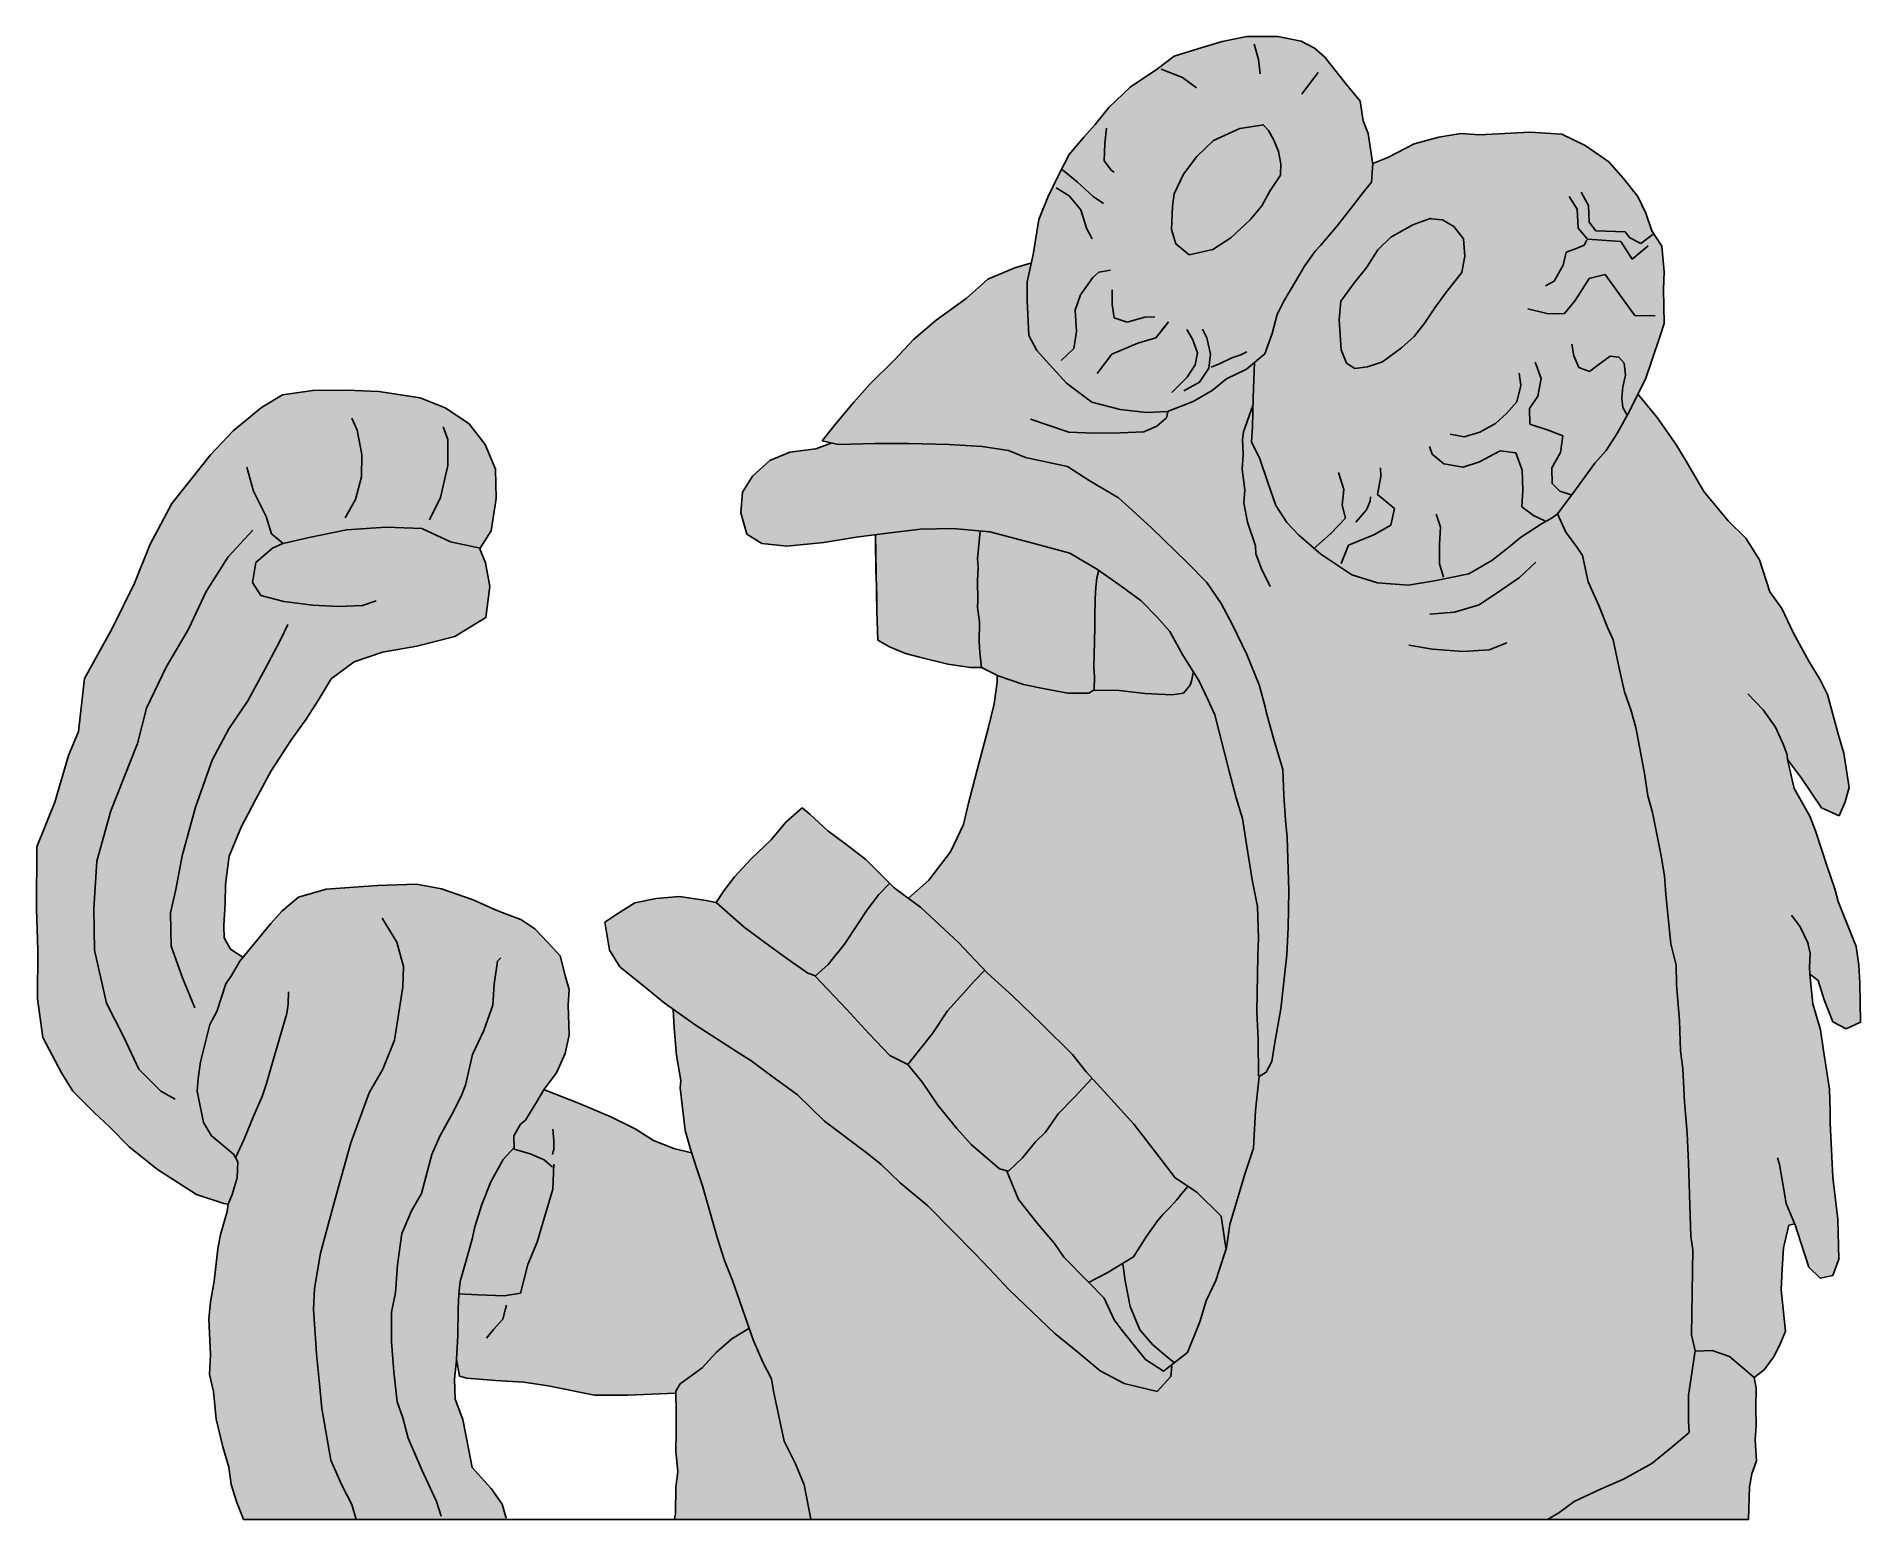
# Model space of a CAD drawing. Header units: millimetres. Extents: x 1902 to 3726, y 614 to 2098.
import ezdxf

# ---------------------------------------------------------------- set-up
doc = ezdxf.new("R2010")
doc.units = ezdxf.units.MM
doc.layers.add('czarne', color=18, linetype='Continuous')
doc.layers.add('czerw', color=1, linetype='Continuous')

msp = doc.modelspace()

# ---------------------------------------------------------------- hatches: boundary and pattern name
at = {"layer": 'czarne', "true_color": 0xabd631}
h = msp.add_hatch(color=62, dxfattribs=at)
h.dxf.hatch_style = 1
h.paths.add_polyline_path([(3161.4, 1853.1), (3170.1, 1868.4), (3180.8, 1883.6), (3186.3, 1889.1), (3203.2, 1909.3), (3216.1, 1925.8), (3229, 1942.3), (3237.2, 1952.7), (3238.5, 1971.2), (3234, 2001.4), (3229, 2013.8), (3225.8, 2033.5), (3210.5, 2052.2), (3190.5, 2077.6), (3180.2, 2086.6), (3166.9, 2093.6), (3143.6, 2098.2), (3112.7, 2098.4), (3087.8, 2093.4), (3063.7, 2086), (3039.9, 2078.5), (3023.1, 2066), (2996, 2047.8), (2974.4, 2027.2), (2960.7, 2010.2), (2949.6, 1997.5), (2935, 1980.3), (2924.5, 1960.4), (2913.5, 1937.5), (2904.6, 1915.2), (2898.7, 1880.3), (2893, 1852.7), (2893, 1834), (2894.4, 1799.3), (2902.5, 1784.1), (2912, 1773.9), (2932.1, 1751.6), (2957.6, 1732.4), (2985.8, 1725.1), (3012.2, 1722.1), (3033.3, 1723.1), (3058.8, 1733.2), (3077.9, 1744), (3092.2, 1755.9), (3112.1, 1765.3), (3130.5, 1780.9), (3137.9, 1801.2), (3142.9, 1820), (3149.4, 1833.5)])
h.paths.add_polyline_path([(3041.5, 1890.8), (3037.1, 1905.2), (3038.3, 1928.6), (3039.9, 1940.9), (3049.3, 1960.7), (3062.5, 1978.4), (3079.2, 1994.1), (3105.5, 2006.2), (3129, 2009.7), (3134.1, 2004.2), (3139.5, 1994.5), (3144.1, 1983.2), (3146.5, 1970.9), (3146.1, 1959.5), (3135.5, 1943.6), (3127.7, 1928.8), (3116, 1914.9), (3096.4, 1896.8), (3078.6, 1885.2), (3054.8, 1879.8)], flags=16)
h.paths.add_polyline_path([(3511.6, 1756.5), (3517.7, 1774), (3525.9, 1798.7), (3530.1, 1811.3), (3529.2, 1845.1), (3529.9, 1863), (3527.5, 1888.4), (3517.8, 1903.9), (3511.5, 1921.4), (3503.7, 1938.1), (3489.2, 1956.4), (3474.5, 1973), (3450.9, 1989.2), (3427.5, 2000.5), (3395.5, 2002.6), (3345.3, 1999.9), (3326.7, 2001.2), (3304.6, 1997.5), (3279.9, 1990.8), (3253.7, 1977.2), (3238.5, 1971.1), (3237.2, 1952.7), (3229, 1942.3), (3216.1, 1925.8), (3203.2, 1909.3), (3186.3, 1889.1), (3180.8, 1883.6), (3170.1, 1868.4), (3161.4, 1853.1), (3149.4, 1833.5), (3142.9, 1820), (3137.9, 1801.2), (3130.5, 1780.9), (3120.2, 1772.2), (3118.8, 1736.8), (3118.3, 1707.4), (3117.1, 1692.8), (3125.5, 1675.8), (3133.5, 1652.1), (3141.5, 1628.9), (3152.6, 1612.1), (3164.7, 1599.4), (3186.7, 1580.4), (3217.6, 1559.8), (3243.4, 1551.8), (3274, 1549.3), (3300.2, 1553.7), (3334.6, 1560.7), (3357.5, 1573.9), (3374.3, 1586.9), (3386.4, 1597), (3407.2, 1610.6), (3417.9, 1616.8), (3423.2, 1620.7), (3438.6, 1641.1), (3460.6, 1671.5), (3472.1, 1684), (3483.4, 1701.9), (3495.4, 1723.4)])
h.paths.add_polyline_path([(3233.4, 1767.9), (3220.7, 1766), (3212.3, 1771.3), (3207, 1784.8), (3204.8, 1814.7), (3206.5, 1833.5), (3220.2, 1852.2), (3232.7, 1867.5), (3243.7, 1884.8), (3256.5, 1897.6), (3278.5, 1909.8), (3295.8, 1916.1), (3308.2, 1915), (3319.5, 1908.2), (3329.2, 1896), (3330.5, 1878.5), (3327.6, 1862.2), (3312.3, 1842.9), (3300.7, 1826.7), (3290.7, 1811.9), (3279.8, 1798), (3267.3, 1786.7), (3248.2, 1772.9)], flags=16)
at = {"layer": 'czarne', "true_color": 0x000000}
h = msp.add_hatch(color=18, dxfattribs=at)
h.dxf.hatch_style = 1
h.paths.add_polyline_path([(3146.5, 1970.9), (3144.1, 1983.2), (3139.5, 1994.5), (3134.1, 2004.2), (3129, 2009.7), (3105.5, 2006.2), (3079.2, 1994.1), (3062.5, 1978.4), (3049.3, 1960.7), (3039.9, 1940.9), (3038.3, 1928.6), (3037.1, 1905.2), (3041.5, 1890.8), (3054.8, 1879.8), (3078.6, 1885.2), (3096.4, 1896.8), (3116, 1914.9), (3127.7, 1928.8), (3135.5, 1943.6), (3146.1, 1959.5)])
h.paths.add_polyline_path([(3327.6, 1862.2), (3330.5, 1878.5), (3329.2, 1896), (3319.5, 1908.2), (3308.2, 1915), (3295.8, 1916.1), (3278.5, 1909.8), (3256.5, 1897.6), (3243.7, 1884.8), (3232.7, 1867.5), (3220.2, 1852.2), (3206.5, 1833.5), (3204.8, 1814.7), (3207, 1784.8), (3212.3, 1771.3), (3220.7, 1766), (3233.4, 1767.9), (3248.2, 1772.9), (3267.3, 1786.7), (3279.8, 1798), (3290.7, 1811.9), (3300.7, 1826.7), (3312.3, 1842.9)])
at = {"layer": 'czarne', "true_color": 0x8c864a}
h = msp.add_hatch(color=45, dxfattribs=at)
h.dxf.hatch_style = 1
h.paths.add_polyline_path([(3531.6, 1239.7), (3530.3, 1258.6), (3526.5, 1280), (3518.2, 1321.7), (3513.7, 1338.6), (3510.2, 1361), (3506.5, 1380.6), (3501.5, 1407), (3497.1, 1423.6), (3490.4, 1442.5), (3485.1, 1466.4), (3479, 1494.5), (3473.5, 1506.3), (3464.5, 1528.8), (3454, 1552.7), (3448.2, 1579), (3442.9, 1587), (3431.6, 1602.2), (3423.2, 1620.7), (3417.9, 1616.8), (3407.2, 1610.6), (3386.4, 1597), (3374.3, 1586.9), (3357.5, 1573.9), (3334.6, 1560.7), (3300.2, 1553.7), (3274, 1549.3), (3243.4, 1551.8), (3217.6, 1559.8), (3186.7, 1580.4), (3164.7, 1599.4), (3152.6, 1612.1), (3141.5, 1628.9), (3133.5, 1652.1), (3125.5, 1675.8), (3117.1, 1692.8), (3118.3, 1707.4), (3118.8, 1736.8), (3120.2, 1772.2), (3112.1, 1765.3), (3092.2, 1755.9), (3077.9, 1744), (3058.8, 1733.2), (3033.5, 1723.2), (3033.5, 1723.1), (3012.2, 1722.1), (2985.8, 1725.1), (2957.6, 1732.4), (2932.1, 1751.6), (2912, 1773.9), (2902.5, 1784.1), (2894.4, 1799.3), (2893, 1834), (2893, 1852.7), (2896.9, 1871.7), (2880.4, 1866.8), (2853.6, 1855.5), (2831.8, 1836.3), (2801.8, 1814.5), (2779.1, 1795), (2760.6, 1775.2), (2735.6, 1750.4), (2719.6, 1732.3), (2700.7, 1710), (2687.7, 1693.8), (2703.9, 1690), (2740.8, 1691), (2774, 1691.2), (2814.8, 1690), (2847.7, 1688), (2874.1, 1683.9), (2891.2, 1677.2), (2933.3, 1667.9), (2954.9, 1654.2), (2984.1, 1636.7), (3001.5, 1620.9), (3017.2, 1606.8), (3053, 1572), (3072.7, 1551.9), (3086.8, 1530.9), (3098.2, 1509.6), (3112.7, 1479.9), (3124.9, 1449.7), (3131, 1427.4), (3132, 1422.7), (3139.4, 1394.9), (3148.6, 1364.7), (3149.6, 1338.7), (3151.2, 1314), (3153, 1296.9), (3154.7, 1243.6), (3154, 1206.9), (3152.4, 1179.3), (3146.5, 1125.5), (3140.6, 1091.5), (3137.6, 1072.5), (3132, 1062.1), (3124.8, 1057.5), (3121.3, 1023.5), (3119.3, 985.8), (3110.4, 959.8), (3095.4, 909.4), (3091.8, 884), (3091.8, 884.4), (3085.1, 864.9), (3081.6, 853.4), (3072, 833.3), (3065.4, 812.3), (3053.2, 781.3), (3037.6, 769.3), (3036.6, 757.5), (3023, 742.4), (2990, 750.5), (2965.7, 763), (2943.6, 781.8), (2920.4, 800.5), (2874.8, 844.1), (2854.8, 865.6), (2840.7, 880.1), (2793.5, 928.1), (2765.8, 951.1), (2746.9, 969.6), (2733, 980.7), (2690.1, 1012.8), (2663.1, 1039.2), (2637.5, 1058.1), (2616.4, 1073.7), (2603, 1082), (2560.9, 1109.5), (2538.7, 1125), (2539.7, 1106.3), (2542.2, 1078.7), (2546.3, 1053.8), (2545.6, 1046.4), (2550.9, 1003.6), (2556, 984.9), (2562.3, 965.1), (2568.1, 948.3), (2583.1, 895.7), (2590.2, 873.5), (2598.2, 853.5), (2602.9, 840.3), (2618.6, 794), (2628.3, 771.8), (2637.1, 755), (2639.2, 742.7), (2649.9, 692.7), (2661.2, 670.1), (2669.9, 648.9), (2676.5, 614.5), (3413.4, 614.5), (3424.7, 621), (3440, 632.2), (3466.3, 644.8), (3489.2, 654.6), (3517.5, 670.5), (3537.8, 686.6), (3555.1, 701.5), (3554.2, 712.5), (3554.4, 738.8), (3561, 783), (3557.4, 799.3), (3558.8, 884.1), (3556.8, 897.4), (3554.2, 971.4), (3552.9, 1001), (3550.4, 1032.4), (3548.5, 1065.3), (3546.3, 1083.2), (3545.4, 1113.6), (3542.2, 1149.5), (3542.1, 1169.2), (3536.8, 1190.5)])
at = {"layer": 'czarne', "true_color": 0xc7d83a}
h = msp.add_hatch(color=53, dxfattribs=at)
h.dxf.hatch_style = 1
h.paths.add_polyline_path([(2094.7, 1278.2), (2106.5, 1307.2), (2121, 1334.6), (2136.6, 1363.6), (2156.4, 1394), (2171.5, 1415.2), (2183.7, 1434), (2196.7, 1455.6), (2219.5, 1472.7), (2248.1, 1482.2), (2282.4, 1488.1), (2320.5, 1498.1), (2351.2, 1517), (2355.4, 1548), (2351, 1571.6), (2345, 1586.4), (2316, 1592.8), (2287.3, 1606.1), (2251.6, 1607.3), (2212, 1604.6), (2174.5, 1596.9), (2147.6, 1590.8), (2148.5, 1591.2), (2148.7, 1591), (2174.5, 1596.9), (2212, 1604.6), (2251.6, 1607.3), (2287.3, 1606.1), (2316, 1592.8), (2345.6, 1586.3), (2356.8, 1603.7), (2361.8, 1635.9), (2361.2, 1665.4), (2350.6, 1690), (2334.3, 1711.2), (2310.7, 1726.6), (2285.6, 1736.6), (2244.2, 1743.1), (2212.3, 1744.3), (2178.3, 1744), (2147.9, 1739.6), (2126.9, 1727.2), (2098.5, 1703.8), (2076.1, 1679.6), (2037.3, 1630.9), (2015.7, 1590.3), (2000.1, 1551.3), (1977.6, 1505.8), (1949.8, 1455.9), (1943.9, 1402.8), (1933.8, 1378.9), (1920.2, 1332.2), (1902.2, 1287.6), (1901.9, 1225.4), (1903.1, 1184.1), (1902.8, 1135.3), (1908.1, 1096.7), (1927, 1061.2), (1938.3, 1043), (1959.9, 1021.4), (1975, 1007.2), (1994.5, 987.2), (2023.1, 964.7), (2062.1, 939.6), (2089.3, 930.5), (2093.5, 930), (2097.5, 939.4), (2102.5, 956.3), (2103.2, 972.4), (2099.2, 979.7), (2088.5, 988.5), (2076.8, 998.4), (2069.1, 1011.7), (2062.6, 1043.1), (2063.7, 1055.7), (2065.9, 1072.2), (2075.2, 1109.6), (2082.2, 1122.8), (2091.4, 1150.5), (2097.1, 1158.8), (2105.3, 1173.2), (2108.4, 1176.9), (2095.9, 1185), (2089.7, 1196.5), (2089.4, 1208.9), (2090.5, 1231), (2091.1, 1249.9)])
at = {"layer": 'czarne', "true_color": 0xc5d840}
h = msp.add_hatch(color=53, dxfattribs=at)
h.dxf.hatch_style = 1
h.paths.add_polyline_path([(3674.6, 1473.4), (3659.2, 1501.3), (3647.8, 1525.8), (3635.7, 1542.7), (3625.2, 1574.6), (3611.7, 1596.3), (3594.1, 1613.8), (3569.8, 1642.9), (3552, 1673.4), (3541.6, 1690.5), (3523.1, 1717.2), (3503.7, 1740.4), (3495.4, 1723.4), (3483.4, 1701.9), (3472.1, 1684), (3460.6, 1671.5), (3438.6, 1641.1), (3423.2, 1620.7), (3431.6, 1602.2), (3442.9, 1587), (3448.2, 1579), (3454, 1552.7), (3464.5, 1528.8), (3473.5, 1506.3), (3479, 1494.5), (3485.1, 1466.4), (3490.4, 1442.5), (3497.1, 1423.6), (3501.5, 1407), (3506.5, 1380.6), (3510.2, 1361), (3513.7, 1338.6), (3518.2, 1321.7), (3526.5, 1280), (3530.3, 1258.6), (3531.6, 1239.7), (3536.8, 1190.5), (3542.1, 1169.2), (3542.2, 1149.5), (3545.4, 1113.6), (3546.3, 1083.2), (3548.5, 1065.3), (3550.4, 1032.4), (3552.9, 1001), (3554.2, 971.4), (3556.8, 897.4), (3558.8, 884.1), (3557.4, 799.3), (3561, 782.9), (3577.9, 783.4), (3595.5, 777.5), (3606.5, 768.1), (3620.2, 756.5), (3629.9, 764.1), (3639.4, 776.8), (3645.8, 789.1), (3651.4, 802.8), (3647, 844.2), (3647.9, 865.1), (3649.3, 886.3), (3654.6, 909), (3660.7, 910.3), (3666.6, 891.5), (3674.7, 866.8), (3686.1, 855.8), (3698.6, 858.6), (3704.6, 875), (3703.8, 914.9), (3701.7, 931.7), (3698.7, 956.8), (3695.9, 1011.2), (3695.9, 1022.8), (3695.3, 1045.1), (3689.5, 1083.6), (3686.2, 1104.2), (3678.8, 1130.4), (3675.6, 1161), (3675.6, 1160), (3683.9, 1153.6), (3690.2, 1134.4), (3698.6, 1112.5), (3711.9, 1105.2), (3726.4, 1111.9), (3725.8, 1151), (3724.6, 1168.9), (3721.9, 1187.7), (3704.2, 1232.9), (3700.8, 1245.3), (3693.2, 1267.9), (3681.2, 1303.6), (3675.7, 1318), (3659.9, 1345.9), (3653.4, 1375), (3667.4, 1356.1), (3687.3, 1326.6), (3705.1, 1318.5), (3711.2, 1332.5), (3715.2, 1347), (3709.7, 1381.2), (3704.3, 1399.3), (3693.5, 1439.9), (3685.8, 1455.3)])
at = {"layer": 'czarne', "true_color": 0xd0c082}
h = msp.add_hatch(color=53, dxfattribs=at)
h.dxf.hatch_style = 1
h.paths.add_polyline_path([(2984.1, 1636.7), (2954.9, 1654.2), (2933.3, 1667.9), (2891.2, 1677.2), (2874.1, 1683.9), (2847.7, 1688), (2814.8, 1690), (2774, 1691.2), (2740.8, 1691), (2703.9, 1690), (2697.3, 1691.5), (2681.3, 1685.8), (2655.3, 1682.3), (2635.5, 1674), (2618.2, 1658.3), (2608, 1642.4), (2606.5, 1621.8), (2612.5, 1600.3), (2627.3, 1591.1), (2652.4, 1588.2), (2689.3, 1592), (2721.8, 1597.4), (2741.1, 1599.9), (2741.1, 1600.1), (2741.1, 1599.9), (2753, 1601.4), (2786, 1605.3), (2818.9, 1606.1), (2855.6, 1602.6), (2898.4, 1591.2), (2935.5, 1581.2), (2964.6, 1564.2), (2964.5, 1564.1), (2986.7, 1548.3), (3006.8, 1533.5), (3022.6, 1517.6), (3035.5, 1503), (3048.6, 1479.2), (3064.4, 1453.9), (3073.8, 1434.1), (3080.7, 1419.7), (3094.9, 1363.1), (3101.9, 1336.6), (3108.2, 1315.7), (3112, 1292.2), (3117.8, 1254.6), (3123.2, 1227.7), (3124.2, 1196.2), (3123.6, 1178.8), (3122.6, 1122.3), (3124, 1094.5), (3124.4, 1057.2), (3132, 1062.1), (3137.6, 1072.5), (3140.6, 1091.5), (3146.5, 1125.5), (3152.4, 1179.3), (3154, 1206.9), (3154.7, 1243.6), (3153, 1296.9), (3151.2, 1314), (3149.6, 1338.7), (3148.6, 1364.7), (3139.4, 1394.9), (3132, 1422.7), (3131, 1427.4), (3124.9, 1449.7), (3112.7, 1479.9), (3098.2, 1509.6), (3086.8, 1530.9), (3072.7, 1551.9), (3053, 1572), (3017.2, 1606.8), (3001.5, 1620.9)])
h.paths.add_polyline_path([(2803.4, 1029), (2788.1, 1051.7), (2773.9, 1069.5), (2755.3, 1078.7), (2734.6, 1100.8), (2712.3, 1124.6), (2680.2, 1158.8), (2673.3, 1161), (2655.8, 1173.4), (2635.5, 1187.9), (2609.7, 1207.2), (2581.3, 1232), (2571.9, 1233.6), (2545.2, 1237.6), (2521.6, 1235.9), (2500.3, 1231.4), (2482.4, 1220.1), (2470.5, 1212), (2473.9, 1190), (2474.9, 1183.9), (2485.4, 1167.3), (2509.4, 1147.9), (2529.9, 1131.2), (2560.9, 1109.5), (2603, 1082), (2616.4, 1073.7), (2637.5, 1058.1), (2663.1, 1039.2), (2690.1, 1012.8), (2733, 980.7), (2746.9, 969.6), (2765.8, 951.1), (2793.5, 928.1), (2840.7, 880.1), (2854.8, 865.6), (2874.8, 844.1), (2920.4, 800.5), (2943.6, 781.8), (2965.7, 763), (2990, 750.5), (3023, 742.4), (3036.6, 757.5), (3037.6, 769.3), (3029.3, 762.9), (3011.2, 774.6), (2988, 803.5), (2980, 814.2), (2969.9, 835.8), (2953.5, 852.6), (2929.6, 876.7), (2920.2, 890.5), (2903.3, 910.4), (2884, 934.4), (2872.4, 963.3), (2865.1, 965.2), (2836.7, 989.5), (2822.4, 1005.5)])
at = {"layer": 'czarne', "true_color": 0xf8f6b0}
h = msp.add_hatch(color=51, dxfattribs=at)
h.dxf.hatch_style = 1
h.paths.add_polyline_path([(2843.2, 1553.7), (2843.8, 1567.5), (2843.2, 1575.7), (2845.8, 1603.5), (2818.9, 1606.1), (2786, 1605.3), (2753, 1601.4), (2741.1, 1599.9), (2741.9, 1557.4), (2742.6, 1540.1), (2742.4, 1524.2), (2741.9, 1557.4), (2741.7, 1560.4), (2742.3, 1523.3), (2743.3, 1494.3), (2755, 1487.6), (2771.2, 1480.8), (2785, 1477.1), (2813.5, 1470.1), (2836.2, 1466.8), (2847.2, 1466.8), (2845.5, 1481.9), (2844.8, 1492.7), (2845.2, 1512.6), (2843.3, 1527), (2843.4, 1533.9)])
h.paths.add_polyline_path([(2960.9, 1535.9), (2961.6, 1547.4), (2962.4, 1556.7), (2964.5, 1564.1), (2963.2, 1565), (2935.5, 1581.2), (2898.4, 1591.2), (2855.6, 1602.6), (2845.8, 1603.5), (2843.2, 1575.7), (2843.8, 1567.5), (2843.2, 1553.7), (2843.4, 1533.9), (2843.3, 1527), (2845.2, 1512.6), (2844.8, 1492.7), (2845.5, 1481.9), (2847.2, 1466.9), (2863.8, 1458.7), (2889, 1450), (2910.4, 1445.4), (2933.5, 1441.1), (2954.6, 1441.1), (2960, 1444.5), (2960.1, 1457.6), (2959.5, 1467.2), (2960.3, 1492.2), (2960.4, 1508.2), (2960.6, 1517.4)])
h.paths.add_polyline_path([(3035.5, 1503), (3022.6, 1517.6), (3006.8, 1533.5), (2986.7, 1548.3), (2964.5, 1564.1), (2962.4, 1556.7), (2961.6, 1547.4), (2960.9, 1535.9), (2960.6, 1517.4), (2960.4, 1508.2), (2960.3, 1492.2), (2959.5, 1467.2), (2960.1, 1457.6), (2960, 1444.3), (2984.9, 1443.9), (3010.7, 1440.9), (3037.6, 1439.4), (3049.1, 1441.2), (3055.9, 1449.4), (3057.6, 1454.7), (3059.1, 1462.4), (3048.6, 1479.2)])
at = {"layer": 'czarne', "true_color": 0x4e4242}
h = msp.add_hatch(color=49, dxfattribs=at)
h.dxf.hatch_style = 1
h.paths.add_polyline_path([(2774.1, 1235.9), (2774.1, 1236), (2794.6, 1254), (2816.1, 1282.5), (2829.3, 1309.9), (2834.2, 1331.1), (2844.4, 1370.8), (2853.7, 1406), (2859.7, 1430.5), (2862.8, 1452.2), (2862.8, 1459.2), (2863.8, 1458.7), (2889, 1450), (2910.4, 1445.4), (2933.5, 1441.1), (2954.6, 1441.1), (2960, 1444.5), (2960, 1444.3), (2984.9, 1443.9), (3010.7, 1440.9), (3037.6, 1439.4), (3049.1, 1441.2), (3055.9, 1449.4), (3057.6, 1454.7), (3059, 1462), (3059.1, 1462.4), (3064.4, 1453.9), (3073.8, 1434.1), (3080.7, 1419.7), (3094.9, 1363.1), (3101.9, 1336.6), (3108.2, 1315.7), (3112, 1292.2), (3117.8, 1254.6), (3123.2, 1227.7), (3124.2, 1196.2), (3123.6, 1178.8), (3122.6, 1122.3), (3124, 1094.5), (3124.4, 1057.2), (3124.8, 1057.5), (3121.3, 1023.5), (3119.3, 985.8), (3110.4, 959.8), (3095.4, 909.4), (3091.8, 884), (3087, 918), (3062.4, 942), (3041, 956.1), (3024.5, 977.6), (2999.7, 1009.7), (2969.7, 1042.6), (2952, 1062.4), (2938.3, 1079.5), (2907.1, 1110.2), (2878, 1138.4), (2853.2, 1161.2), (2834.9, 1180.4), (2824, 1191.8), (2786.6, 1226.6)])
at = {"layer": 'czarne', "true_color": 0xebfaa5}
h = msp.add_hatch(color=61, dxfattribs=at)
h.dxf.hatch_style = 1
h.paths.add_polyline_path([(2731.3, 1274.9), (2710, 1291.2), (2693.6, 1303.6), (2675.5, 1320.2), (2667.7, 1326.6), (2651.5, 1312.3), (2636.8, 1294.6), (2616.8, 1275.5), (2600, 1257.6), (2589.3, 1243.5), (2581.7, 1231.6), (2609.7, 1207.2), (2635.5, 1187.9), (2655.8, 1173.4), (2673.3, 1161), (2681.2, 1158.4), (2693.7, 1169.8), (2710.1, 1190), (2723, 1209.9), (2732.9, 1224.5), (2744.6, 1239.8), (2755.3, 1250.9)])
h.paths.add_polyline_path([(2813.3, 1123.5), (2829.4, 1141.4), (2839.9, 1153.1), (2850.6, 1164), (2834.9, 1180.4), (2824, 1191.8), (2786.6, 1226.6), (2759.7, 1246.6), (2755.3, 1250.9), (2744.6, 1239.8), (2732.9, 1224.5), (2723, 1209.9), (2710.1, 1190), (2693.7, 1169.8), (2680.8, 1158.1), (2712.3, 1124.6), (2734.6, 1100.8), (2755.3, 1078.7), (2773.4, 1069.7), (2798.1, 1100.8)])
h.paths.add_polyline_path([(2940.6, 1037.3), (2957.8, 1055.9), (2952, 1062.4), (2938.3, 1079.5), (2907.1, 1110.2), (2878, 1138.4), (2853.2, 1161.2), (2850.6, 1164), (2839.9, 1153.1), (2829.4, 1141.4), (2813.3, 1123.5), (2798.1, 1100.8), (2773.5, 1069.9), (2788.1, 1051.7), (2803.4, 1029), (2822.4, 1005.5), (2836.7, 989.5), (2865.1, 965.2), (2874.3, 962.8), (2888, 976.2), (2901.2, 992.2), (2911.3, 1002), (2924, 1020.3)])
h.paths.add_polyline_path([(3042.4, 934.3), (3047.4, 940.5), (3053.7, 947.7), (3041, 956.1), (3024.5, 977.6), (2999.7, 1009.7), (2969.7, 1042.6), (2957.8, 1055.9), (2940.6, 1037.3), (2924, 1020.3), (2911.3, 1002), (2901.2, 992.2), (2888, 976.2), (2873.1, 961.6), (2884, 934.4), (2903.3, 910.4), (2920.2, 890.5), (2929.6, 876.7), (2954.5, 851.5), (2972.7, 861.2), (2999.2, 877.1), (3011.8, 897.3), (3023.2, 913.2), (3028.4, 919.4), (3035.4, 926.5)])
h.paths.add_polyline_path([(3081.6, 853.4), (3085.1, 864.9), (3091.8, 884.4), (3087, 918), (3062.4, 942), (3053.7, 947.7), (3047.4, 940.5), (3042.4, 934.3), (3035.4, 926.5), (3028.4, 919.4), (3023.2, 913.2), (3011.8, 897.3), (2999.2, 877.1), (2988.4, 870.6), (2991, 853.2), (2995.7, 827.6), (3005.5, 804.2), (3018.3, 789.3), (3033.4, 776.3), (3040, 771.1), (3053.2, 781.3), (3065.4, 812.3), (3072, 833.3)])
at = {"layer": 'czarne', "true_color": 0xc7d83a}
h = msp.add_hatch(color=53, dxfattribs=at)
h.dxf.hatch_style = 1
h.paths.add_polyline_path([(2323.8, 825), (2323.3, 798.8), (2321.9, 773.8), (2320, 755), (2320.7, 734.9), (2328.3, 714.4), (2334, 685.5), (2337.6, 666.5), (2356.7, 645.5), (2367.8, 629.6), (2371.9, 614.5), (2109.1, 614.5), (2102, 632.5), (2096.7, 649.3), (2094.3, 666.8), (2088.3, 686.9), (2081.5, 714.7), (2079.1, 742.5), (2075.1, 759.5), (2076.1, 779.5), (2074.4, 815.2), (2076.1, 832.1), (2079.7, 853), (2083.3, 885.2), (2086.1, 899.6), (2092.7, 922.5), (2093.5, 930), (2097.5, 939.4), (2102.5, 956.3), (2103.2, 972.4), (2099.2, 979.7), (2088.5, 988.5), (2076.8, 998.4), (2069.1, 1011.7), (2062.6, 1043.1), (2063.7, 1055.7), (2065.9, 1072.2), (2075.2, 1109.6), (2082.2, 1122.8), (2091.4, 1150.5), (2097.1, 1158.8), (2105.3, 1173.2), (2117.6, 1187.9), (2136.2, 1210.6), (2147.2, 1223.2), (2164.1, 1237.1), (2191.6, 1245), (2243, 1248.8), (2281.9, 1250), (2306.9, 1245.4), (2338.8, 1234.3), (2361.7, 1224.2), (2372.1, 1220.1), (2386.4, 1214.6), (2400.5, 1205.4), (2413.5, 1191.6), (2425.8, 1178.3), (2430.9, 1157.4), (2434.8, 1144.6), (2433.8, 1129.5), (2434.6, 1099), (2430.6, 1080.6), (2421.9, 1061.4), (2409.8, 1045.2), (2402, 1031.9), (2391.2, 1014.1), (2385.9, 1010), (2379.3, 998.4), (2379.7, 986.5), (2379.4, 986.3), (2368.6, 974.7), (2356.4, 952.4), (2347.4, 929.6), (2340.4, 907.2), (2337.6, 895), (2330.3, 869), (2325.6, 852.5), (2324.4, 840.9)])
at = {"layer": 'czarne', "true_color": 0x79708f}
h = msp.add_hatch(color=8, dxfattribs=at)
h.dxf.hatch_style = 1
h.paths.add_polyline_path([(2614.6, 805.7), (2602.9, 840.3), (2598.2, 853.5), (2590.2, 873.5), (2583.1, 895.7), (2568.1, 948.3), (2562.3, 965.1), (2557.1, 981.3), (2539.5, 985.6), (2519.2, 993.7), (2500.7, 1005.4), (2476.3, 1017.3), (2445.8, 1030.2), (2409.5, 1044.6), (2402, 1031.9), (2391.2, 1014.1), (2385.9, 1010), (2379.3, 998.4), (2379.7, 984.9), (2395.8, 980.3), (2409.8, 974.4), (2419.2, 966), (2418.3, 945), (2408.5, 911.3), (2402.6, 891.9), (2393.3, 869.5), (2385.9, 840.8), (2369.6, 838.3), (2343.7, 839.2), (2324.4, 840.1), (2323.8, 825), (2323.3, 798.8), (2321.9, 774.6), (2325, 757.8), (2332.4, 755.9), (2361, 753.5), (2389.5, 751.8), (2413.7, 748.1), (2460, 738.9), (2493.4, 738.7), (2541.4, 740.8), (2541.4, 742.7), (2545.9, 750.2), (2567.6, 766.2), (2581.7, 781.6), (2597.5, 795.1)])
h.paths.add_polyline_path([(2639.2, 742.7), (2637.1, 755), (2628.3, 771.8), (2618.6, 794), (2614.6, 805.7), (2597.5, 795.1), (2581.7, 781.6), (2567.6, 766.2), (2545.9, 750.2), (2541.4, 742.7), (2541.4, 740.8), (2541.9, 721.7), (2541.8, 702.2), (2541.4, 682.7), (2543.4, 662.2), (2541.4, 646.7), (2541, 620.2), (2540, 614.5), (2676.5, 614.5), (2669.9, 648.9), (2661.2, 670.1), (2649.9, 692.7)])
h.paths.add_polyline_path([(3617.6, 660), (3622.2, 673.1), (3620.9, 694), (3622.1, 708.2), (3621.8, 726), (3621.9, 746.2), (3620.1, 756.6), (3606.5, 768.1), (3595.5, 777.5), (3577.9, 783.4), (3561, 782.9), (3554.4, 738.8), (3554.2, 712.5), (3555.1, 701.5), (3537.8, 686.6), (3517.5, 670.5), (3489.2, 654.6), (3466.3, 644.8), (3440, 632.2), (3424.7, 621), (3413.4, 614.5), (3614.5, 614.5), (3615.5, 647.2)])
at = {"layer": 'czarne', "true_color": 0xc7d83a}
h = msp.add_hatch(color=53, dxfattribs=at)
h.dxf.hatch_style = 1
h.paths.add_polyline_path([(2402.6, 891.9), (2393.3, 869.5), (2385.9, 840.8), (2369.6, 838.3), (2343.7, 839.2), (2324.4, 840.1), (2325.6, 852.5), (2330.3, 869), (2337.6, 895), (2340.4, 907.2), (2347.4, 929.6), (2356.4, 952.4), (2368.6, 974.7), (2379.7, 986.6), (2379.7, 984.9), (2395.8, 980.3), (2409.8, 974.4), (2419.2, 966), (2418.3, 945), (2408.5, 911.3)])
at = {"layer": 'czarne', "true_color": 0x000000}
h = msp.add_hatch(color=18, dxfattribs=at)
h.dxf.hatch_style = 1
h.paths.add_polyline_path([(2991, 853.2), (2988.4, 870.6), (2972.7, 861.2), (2954.5, 851.5), (2969.9, 835.8), (2980, 814.2), (2988, 803.5), (3011.2, 774.6), (3029.3, 762.9), (3040, 771.1), (3033.4, 776.3), (3018.3, 789.3), (3005.5, 804.2), (2995.7, 827.6)])

# ---------------------------------------------------------------- linework, layer by layer
at = {"layer": 'czarne'}
for p, q in [((3112.7, 2098.4), (3087.8, 2093.4)), ((3143.6, 2098.2), (3112.7, 2098.4)), ((3166.9, 2093.6), (3143.6, 2098.2)), ((3063.7, 2086), (3039.9, 2078.5)), ((3087.8, 2093.4), (3063.7, 2086)), ((3119.9, 2090.7), (3124.1, 2075.2)), ((3180.2, 2086.6), (3166.9, 2093.6)), ((3190.5, 2077.6), (3180.2, 2086.6)), ((3023.1, 2066), (2996, 2047.8)), ((3039.9, 2078.5), (3023.1, 2066)), ((3210.5, 2052.2), (3190.5, 2077.6)), ((2996, 2047.8), (2974.4, 2027.2)), ((3225.8, 2033.5), (3210.5, 2052.2)), ((2974.4, 2027.2), (2960.7, 2010.2)), ((3229, 2013.8), (3225.8, 2033.5)), ((2960.7, 2010.2), (2949.6, 1997.5)), ((3129.4, 2009.8), (3105.5, 2006.2)), ((3134.1, 2004.2), (3129.1, 2009.6)), ((3234, 2001.4), (3229, 2013.8)), ((2949.6, 1997.5), (2935, 1980.3)), ((3079.2, 1994.1), (3062.5, 1978.4)), ((3105.5, 2006.2), (3079.2, 1994.1)), ((3139.5, 1994.5), (3134.1, 2004.2)), ((3144.1, 1983.2), (3139.5, 1994.5)), ((3238.6, 1970.3), (3234, 2001.4)), ((3253.7, 1977.2), (3279.9, 1990.8)), ((3279.9, 1990.8), (3304.6, 1997.5)), ((3304.6, 1997.5), (3326.7, 2001.2)), ((3326.7, 2001.2), (3345.3, 1999.9)), ((3345.3, 1999.9), (3395.5, 2002.6)), ((3395.5, 2002.6), (3427.5, 2000.5)), ((3427.5, 2000.5), (3450.9, 1989.2)), ((3450.9, 1989.2), (3474.5, 1973)), ((2935, 1980.3), (2924.5, 1960.4)), ((3062.5, 1978.4), (3049.3, 1960.7)), ((3146.5, 1970.9), (3144.1, 1983.2)), ((3146.1, 1959.5), (3146.5, 1970.9)), ((3237.2, 1952.7), (3238.5, 1971.1)), ((3238.5, 1971.1), (3253.7, 1977.2)), ((3474.5, 1973), (3489.2, 1956.4)), ((2924.5, 1960.4), (2913.5, 1937.5)), ((3049.3, 1960.7), (3039.9, 1940.9)), ((3135.5, 1943.6), (3146.1, 1959.5)), ((3229, 1942.3), (3237.2, 1952.7)), ((3489.2, 1956.4), (3503.7, 1938.1)), ((2913.5, 1937.5), (2904.6, 1915.2)), ((3039.9, 1940.9), (3038.3, 1928.6)), ((3127.7, 1928.8), (3135.5, 1943.6)), ((3216.1, 1925.8), (3229, 1942.3)), ((3503.7, 1938.1), (3511.5, 1921.4)), ((3038.3, 1928.6), (3037.1, 1905.2)), ((3116, 1914.9), (3127.7, 1928.8)), ((3203.2, 1909.3), (3216.1, 1925.8)), ((3296.8, 1916.4), (3278.5, 1909.8)), ((3308.2, 1915), (3296.6, 1916)), ((3511.5, 1921.4), (3517.8, 1903.9)), ((2904.6, 1915.2), (2898.7, 1880.3)), ((3037.1, 1905.2), (3041.5, 1890.8)), ((3096.4, 1896.8), (3116, 1914.9)), ((3186.3, 1889.1), (3203.2, 1909.3)), ((3256.5, 1897.6), (3243.7, 1884.8)), ((3278.5, 1909.8), (3256.5, 1897.6)), ((3319.5, 1908.2), (3308.2, 1915)), ((3329.2, 1896), (3319.5, 1908.2)), ((3517.8, 1903.9), (3527.5, 1888.4)), ((2898.7, 1880.3), (2893, 1852.7)), ((3041.5, 1890.8), (3054.8, 1879.8)), ((3054.8, 1879.8), (3078.6, 1885.2)), ((3078.6, 1885.2), (3096.4, 1896.8)), ((3170.1, 1868.4), (3180.8, 1883.6)), ((3180.8, 1883.6), (3186.3, 1889.1)), ((3243.7, 1884.8), (3232.7, 1867.5)), ((3330.5, 1878.5), (3329.2, 1896)), ((3527.5, 1888.4), (3529.9, 1863)), ((2880.4, 1866.8), (2853.6, 1855.5)), ((2896.3, 1871.5), (2880.4, 1866.8)), ((3161.4, 1853.1), (3170.1, 1868.4)), ((3232.7, 1867.5), (3220.2, 1852.2)), ((3312.3, 1842.9), (3327.6, 1862.2)), ((3327.6, 1862.2), (3330.5, 1878.5)), ((3529.9, 1863), (3529.2, 1845.1)), ((2853.6, 1855.5), (2831.8, 1836.3)), ((2893, 1852.7), (2893, 1834)), ((3149.4, 1833.5), (3161.4, 1853.1)), ((3220.2, 1852.2), (3206.5, 1833.5)), ((3300.7, 1826.7), (3312.3, 1842.9)), ((3529.2, 1845.1), (3530.1, 1811.3)), ((2831.8, 1836.3), (2801.8, 1814.5)), ((2893, 1834), (2894.4, 1799.3)), ((3142.9, 1820), (3149.4, 1833.5)), ((3206.5, 1833.5), (3204.8, 1814.7)), ((3290.7, 1811.9), (3300.7, 1826.7)), ((2801.8, 1814.5), (2779.1, 1795)), ((3137.9, 1801.2), (3142.9, 1820)), ((3204.8, 1814.7), (3207, 1784.8)), ((3279.8, 1798), (3290.7, 1811.9)), ((3530.1, 1811.3), (3525.9, 1798.7)), ((2779.1, 1795), (2760.6, 1775.2)), ((2894.4, 1799.3), (2902.5, 1784.1)), ((3130.5, 1780.9), (3137.9, 1801.2)), ((3267.3, 1786.7), (3279.8, 1798)), ((3525.9, 1798.7), (3517.7, 1774)), ((2760.6, 1775.2), (2735.6, 1750.4)), ((2902.5, 1784.1), (2912, 1773.9)), ((2912, 1773.9), (2932.1, 1751.6)), ((3112.1, 1765.3), (3130.5, 1780.9)), ((3120.2, 1772.4), (3118.8, 1736.8)), ((3207, 1784.8), (3212.3, 1771.3)), ((3212.3, 1771.3), (3220.7, 1766)), ((3233.4, 1767.9), (3248.2, 1772.9)), ((3248.2, 1772.9), (3267.3, 1786.7)), ((3517.7, 1774), (3511.6, 1756.5)), ((2932.1, 1751.6), (2957.6, 1732.4)), ((3037.5, 1742.2), (3052.9, 1757.3)), ((3049.7, 1743.6), (3065.1, 1752.6)), ((3077.9, 1744), (3092.2, 1755.9)), ((3092.2, 1755.9), (3112.1, 1765.3)), ((3220.7, 1766), (3233.4, 1767.9)), ((3511.6, 1756.5), (3495.4, 1723.4)), ((2126.9, 1727.2), (2147.9, 1739.6)), ((2147.9, 1739.6), (2178.3, 1744)), ((2178.3, 1744), (2212.3, 1744.3)), ((2212.3, 1744.3), (2244.2, 1743.1)), ((2244.2, 1743.1), (2285.6, 1736.6)), ((2285.6, 1736.6), (2310.7, 1726.6)), ((2735.6, 1750.4), (2719.6, 1732.3)), ((3058.8, 1733.2), (3077.9, 1744)), ((3118.8, 1736.8), (3118.3, 1707.4)), ((3504.3, 1739.7), (3523.1, 1717.2)), ((2098.5, 1703.8), (2126.9, 1727.2)), ((2222.6, 1704.4), (2217.3, 1716.4)), ((2310.7, 1726.6), (2334.3, 1711.2)), ((2719.6, 1732.3), (2700.7, 1710)), ((2896.2, 1715.4), (2911.9, 1710.2)), ((2957.6, 1732.4), (2985.8, 1725.1)), ((2985.8, 1725.1), (3012.2, 1722.1)), ((3012.2, 1722.1), (3033.3, 1723.1)), ((3022.4, 1708.5), (3032.2, 1716.6)), ((3032.2, 1716.6), (3033.4, 1722.8)), ((3033.3, 1723.1), (3058.8, 1733.2)), ((3109.1, 1702.9), (3118.4, 1729.1)), ((3495.4, 1723.4), (3483.4, 1701.9)), ((3488.8, 1727.1), (3493, 1719.3)), ((3523.1, 1717.2), (3541.6, 1690.5)), ((2076.1, 1679.6), (2098.5, 1703.8)), ((2227.2, 1679.9), (2222.6, 1704.4)), ((2313.2, 1694.9), (2308.6, 1707.6)), ((2334.3, 1711.2), (2350.6, 1690)), ((2700.7, 1710), (2687.7, 1693.8)), ((2911.9, 1710.2), (2934.4, 1702.3)), ((2934.4, 1702.3), (2959.4, 1701.5)), ((2959.4, 1701.5), (2986.2, 1701.7)), ((2986.2, 1701.7), (3009.5, 1702.6)), ((3009.5, 1702.6), (3022.4, 1708.5)), ((3108.1, 1695.1), (3109.1, 1702.9)), ((3118.3, 1707.4), (3117.1, 1692.8)), ((3483.4, 1701.9), (3472.1, 1684)), ((2037.3, 1630.9), (2076.1, 1679.6)), ((2227, 1657.7), (2227.2, 1679.9)), ((2313.2, 1669.2), (2313.2, 1694.9)), ((2350.6, 1690), (2361.2, 1665.4)), ((2655.3, 1682.3), (2635.5, 1674)), ((2681.3, 1685.8), (2655.3, 1682.3)), ((2696.8, 1691.3), (2681.3, 1685.8)), ((2687.7, 1693.8), (2703.9, 1690)), ((2703.9, 1690), (2740.8, 1691)), ((2740.8, 1691), (2774, 1691.2)), ((2774, 1691.2), (2814.8, 1690)), ((2814.8, 1690), (2847.7, 1688)), ((2847.7, 1688), (2874.1, 1683.9)), ((2874.1, 1683.9), (2891.2, 1677.2)), ((3107.9, 1665.3), (3108.8, 1680.2)), ((3108.8, 1680.2), (3108.1, 1695.1)), ((3117.1, 1692.8), (3125.5, 1675.8)), ((3472.1, 1684), (3460.6, 1671.5)), ((3541.6, 1690.5), (3552, 1673.4)), ((2118.9, 1643.3), (2112.4, 1667.5)), ((2306.1, 1636.9), (2313.2, 1669.2)), ((2361.2, 1665.4), (2361.8, 1635.9)), ((2635.5, 1674), (2618.2, 1658.3)), ((2891.2, 1677.2), (2933.3, 1667.9)), ((2933.3, 1667.9), (2954.9, 1654.2)), ((3110.4, 1644.6), (3107.9, 1665.3)), ((3125.5, 1675.8), (3133.5, 1652.1)), ((3460.6, 1671.5), (3438.6, 1641.1)), ((3552, 1673.4), (3569.8, 1642.9)), ((2131.6, 1617.9), (2118.9, 1643.3)), ((2221, 1635.1), (2227, 1657.7)), ((2608, 1642.4), (2606.5, 1621.8)), ((2618.2, 1658.3), (2608, 1642.4)), ((2954.9, 1654.2), (2984.1, 1636.7)), ((3109.5, 1631.8), (3110.4, 1644.6)), ((3133.5, 1652.1), (3141.5, 1628.9)), ((3569.8, 1642.9), (3594.1, 1613.8)), ((2015.7, 1590.3), (2037.3, 1630.9)), ((2210.6, 1616.8), (2221, 1635.1)), ((2295, 1614.7), (2306.1, 1636.9)), ((2361.8, 1635.9), (2356.8, 1603.7)), ((2984.1, 1636.7), (3001.5, 1620.9)), ((3113.1, 1612.4), (3109.5, 1631.8)), ((3141.5, 1628.9), (3152.6, 1612.1)), ((3438.6, 1641.1), (3423.2, 1620.7)), ((2136.9, 1600.8), (2131.6, 1617.9)), ((2251.6, 1607.3), (2212, 1604.6)), ((2287.3, 1606.1), (2251.6, 1607.3)), ((2316, 1592.8), (2287.3, 1606.1)), ((2606.5, 1621.8), (2612.5, 1600.3)), ((2786, 1605.3), (2818.9, 1606.1)), ((2818.9, 1606.1), (2855.6, 1602.6)), ((3001.5, 1620.9), (3017.2, 1606.8)), ((3017.2, 1606.8), (3053, 1572)), ((3121.2, 1588.8), (3113.1, 1612.4)), ((3152.6, 1612.1), (3164.7, 1599.4)), ((3386.4, 1597), (3407.2, 1610.6)), ((3407.2, 1610.6), (3417.9, 1616.8)), ((3417.9, 1616.8), (3423.2, 1620.7)), ((3423.2, 1620.7), (3431.6, 1602.2)), ((3594.1, 1613.8), (3611.7, 1596.3)), ((2000.1, 1551.3), (2015.7, 1590.3)), ((2118.2, 1604.3), (2093.6, 1577.8)), ((2148.7, 1591), (2136.9, 1600.8)), ((2148.2, 1591), (2138.1, 1586.3)), ((2174.5, 1596.9), (2148.7, 1591)), ((2212, 1604.6), (2174.5, 1596.9)), ((2345.6, 1586.3), (2316, 1592.8)), ((2356.8, 1603.7), (2345.6, 1586.3)), ((2612.5, 1600.3), (2627.3, 1591.1)), ((2627.3, 1591.1), (2652.4, 1588.2)), ((2652.4, 1588.2), (2689.3, 1592)), ((2689.3, 1592), (2721.8, 1597.4)), ((2721.8, 1597.4), (2753, 1601.4)), ((2742.4, 1524.2), (2741.1, 1600.1)), ((2741.1, 1600.1), (2742.3, 1523.3)), ((2741.2, 1594), (2741.6, 1563.9)), ((2753, 1601.4), (2786, 1605.3)), ((2843.2, 1575.7), (2845.8, 1603.3)), ((2855.6, 1602.6), (2898.4, 1591.2)), ((2898.4, 1591.2), (2935.5, 1581.2)), ((3121.4, 1580.8), (3121.2, 1588.8)), ((3164.7, 1599.4), (3186.7, 1580.4)), ((3374.3, 1586.9), (3386.4, 1597)), ((3431.6, 1602.2), (3442.9, 1587)), ((3611.7, 1596.3), (3625.2, 1574.6)), ((2093.6, 1577.8), (2071.6, 1542.8)), ((2121.3, 1572.1), (2118, 1552.1)), ((2138.1, 1586.3), (2121.3, 1572.1)), ((2345.3, 1585.5), (2351, 1571.6)), ((2351, 1571.6), (2355.4, 1548)), ((2843.8, 1567.5), (2843.2, 1575.7)), ((2935.5, 1581.2), (2963.2, 1565)), ((3053, 1572), (3072.7, 1551.9)), ((3127.3, 1565.6), (3121.4, 1580.8)), ((3186.7, 1580.4), (3217.6, 1559.8)), ((3334.6, 1560.7), (3357.5, 1573.9)), ((3357.5, 1573.9), (3374.3, 1586.9)), ((3385.3, 1556.9), (3401.7, 1572.3)), ((3442.9, 1587), (3448.2, 1579)), ((3448.2, 1579), (3454, 1552.7)), ((3625.2, 1574.6), (3635.7, 1542.7)), ((1977.6, 1505.8), (2000.1, 1551.3)), ((2118, 1552.1), (2126.3, 1538.8)), ((2741.6, 1563.9), (2742.6, 1540.1)), ((2843.2, 1553.7), (2843.8, 1567.5)), ((2843.4, 1533.9), (2843.2, 1553.7)), ((2961.6, 1547.4), (2962.4, 1556.7)), ((2962.4, 1556.7), (2964.6, 1564.2)), ((2963.2, 1565), (2986.7, 1548.3)), ((3072.7, 1551.9), (3086.8, 1530.9)), ((3136, 1547.9), (3127.3, 1565.6)), ((3217.6, 1559.8), (3243.4, 1551.8)), ((3243.4, 1551.8), (3274, 1549.3)), ((3274, 1549.3), (3300.2, 1553.7)), ((3300.2, 1553.7), (3334.6, 1560.7)), ((3367.3, 1544.7), (3385.3, 1556.9)), ((3454, 1552.7), (3464.5, 1528.8)), ((2071.6, 1542.8), (2054, 1505.2)), ((2126.3, 1538.8), (2149.4, 1533)), ((2149.4, 1533), (2178.4, 1529.4)), ((2228, 1529.1), (2241.6, 1533.6)), ((2355.4, 1548), (2351.2, 1517)), ((2742.6, 1540.1), (2742.4, 1524.2)), ((2843.3, 1527), (2843.4, 1533.9)), ((2960.6, 1517.4), (2960.9, 1535.9)), ((2960.9, 1535.9), (2961.6, 1547.4)), ((2986.7, 1548.3), (3006.8, 1533.5)), ((3006.8, 1533.5), (3022.6, 1517.6)), ((3345.1, 1529.5), (3367.3, 1544.7)), ((3635.7, 1542.7), (3647.8, 1525.8)), ((2178.4, 1529.4), (2204.1, 1527.9)), ((2204.1, 1527.9), (2228, 1529.1)), ((2351.2, 1517), (2320.5, 1498.1)), ((2742.3, 1523.3), (2743.3, 1494.3)), ((2845.2, 1512.6), (2843.3, 1527)), ((2960.4, 1508.2), (2960.6, 1517.4)), ((3022.6, 1517.6), (3035.5, 1503)), ((3086.8, 1530.9), (3098.2, 1509.6)), ((3295.7, 1520.4), (3320.4, 1522.3)), ((3320.4, 1522.3), (3345.1, 1529.5)), ((3464.5, 1528.8), (3473.5, 1506.3)), ((3647.8, 1525.8), (3659.2, 1501.3)), ((1949.8, 1455.9), (1977.6, 1505.8)), ((2054, 1505.2), (2031.7, 1467.1)), ((2145.8, 1493.9), (2153.3, 1510)), ((2320.5, 1498.1), (2282.4, 1488.1)), ((2844.8, 1492.7), (2845.2, 1512.6)), ((2960.3, 1492.2), (2960.4, 1508.2)), ((3035.5, 1503), (3048.6, 1479.2)), ((3098.2, 1509.6), (3112.7, 1479.9)), ((3473.5, 1506.3), (3479, 1494.5)), ((3659.2, 1501.3), (3674.6, 1473.4)), ((2130.6, 1465.6), (2145.8, 1493.9)), ((2248.1, 1482.2), (2219.5, 1472.7)), ((2282.4, 1488.1), (2248.1, 1482.2)), ((2743.3, 1494.3), (2755, 1487.6)), ((2755, 1487.6), (2771.2, 1480.8)), ((2771.2, 1480.8), (2785, 1477.1)), ((2845.5, 1481.9), (2844.8, 1492.7)), ((2847.2, 1466.8), (2845.5, 1481.9)), ((2959.5, 1467.2), (2960.3, 1492.2)), ((3048.6, 1479.2), (3064.4, 1453.9)), ((3112.7, 1479.9), (3124.9, 1449.7)), ((3274.6, 1489.3), (3298.2, 1485.1)), ((3298.2, 1485.1), (3328.7, 1482.8)), ((3328.7, 1482.8), (3355.1, 1484.6)), ((3355.1, 1484.6), (3372.7, 1491.5)), ((3479, 1494.5), (3485.1, 1466.4)), ((2031.7, 1467.1), (2011.9, 1426.2)), ((2113.3, 1433.4), (2130.6, 1465.6)), ((2219.5, 1472.7), (2196.7, 1455.6)), ((2785, 1477.1), (2813.5, 1470.1)), ((2813.5, 1470.1), (2836.2, 1466.8)), ((2836.2, 1466.8), (2847.2, 1466.8)), ((2847, 1467), (2863.8, 1458.7)), ((2960.1, 1457.6), (2959.5, 1467.2)), ((3057.6, 1454.7), (3059, 1462)), ((3059, 1462), (3059.1, 1462.4)), ((3485.1, 1466.4), (3490.4, 1442.5)), ((3674.6, 1473.4), (3685.8, 1455.3)), ((1943.9, 1402.8), (1949.8, 1455.9)), ((2196.7, 1455.6), (2183.7, 1434)), ((2859.7, 1430.5), (2862.8, 1452.2)), ((2862.8, 1458.5), (2863.2, 1459.2)), ((2862.8, 1452.2), (2862.8, 1458.5)), ((2863.8, 1458.7), (2889, 1450)), ((2889, 1450), (2910.4, 1445.4)), ((2910.4, 1445.4), (2933.5, 1441.1)), ((2954.6, 1441.1), (2960, 1444.5)), ((2960, 1444.5), (2960.1, 1457.6)), ((2960, 1444.5), (2960, 1444.3)), ((2960, 1444.3), (2984.9, 1443.9)), ((2984.9, 1443.9), (3010.7, 1440.9)), ((3049.1, 1441.2), (3055.9, 1449.4)), ((3055.9, 1449.4), (3057.6, 1454.7)), ((3064.4, 1453.9), (3073.8, 1434.1)), ((3124.9, 1449.7), (3131, 1427.4)), ((3490.4, 1442.5), (3497.1, 1423.6)), ((3685.8, 1455.3), (3693.5, 1439.9)), ((2011.9, 1426.2), (2003, 1390.8)), ((2094.3, 1405.4), (2113.3, 1433.4)), ((2183.7, 1434), (2171.5, 1415.2)), ((2853.7, 1406), (2859.7, 1430.5)), ((2933.5, 1441.1), (2954.6, 1441.1)), ((3010.7, 1440.9), (3037.6, 1439.4)), ((3037.6, 1439.4), (3049.1, 1441.2)), ((3073.8, 1434.1), (3080.7, 1419.7)), ((3131, 1427.4), (3132, 1422.7)), ((3497.1, 1423.6), (3501.5, 1407)), ((3613.6, 1440.6), (3629.1, 1424.4)), ((3629.1, 1424.4), (3641.2, 1407.2)), ((3693.5, 1439.9), (3704.3, 1399.3)), ((2077.5, 1374.1), (2094.3, 1405.4)), ((2171.5, 1415.2), (2156.4, 1394)), ((2844.4, 1370.8), (2853.7, 1406)), ((3080.7, 1419.7), (3094.9, 1363.1)), ((3132, 1422.7), (3139.4, 1394.9)), ((3501.5, 1407), (3506.5, 1380.6)), ((3641.2, 1407.2), (3649.1, 1390.3)), ((1933.8, 1378.9), (1943.9, 1402.8)), ((2003, 1390.8), (1976.4, 1323.4)), ((2156.4, 1394), (2136.6, 1363.6)), ((3139.4, 1394.9), (3148.6, 1364.7)), ((3649.1, 1390.3), (3652.6, 1380.6)), ((3704.3, 1399.3), (3709.7, 1381.2)), ((1920.2, 1332.2), (1933.8, 1378.9)), ((2061.1, 1327.2), (2077.5, 1374.1)), ((2834.2, 1331.1), (2844.4, 1370.8)), ((3506.5, 1380.6), (3510.2, 1361)), ((3652.6, 1380.6), (3653.8, 1373.4)), ((3667.4, 1356.1), (3653.4, 1375)), ((3653.4, 1375), (3659.9, 1345.9)), ((3709.7, 1381.2), (3715.2, 1347)), ((2136.6, 1363.6), (2121, 1334.6)), ((3094.9, 1363.1), (3101.9, 1336.6)), ((3148.6, 1364.7), (3149.6, 1338.7)), ((3510.2, 1361), (3513.7, 1338.6)), ((3687.3, 1326.6), (3667.4, 1356.1)), ((1902.2, 1287.6), (1920.2, 1332.2)), ((2121, 1334.6), (2106.5, 1307.2)), ((3101.9, 1336.6), (3108.2, 1315.7)), ((3149.6, 1338.7), (3151.2, 1314)), ((3513.7, 1338.6), (3518.2, 1321.7)), ((3659.9, 1345.9), (3675.7, 1318)), ((3711.2, 1332.5), (3705.1, 1318.5)), ((3715.2, 1347), (3711.2, 1332.5)), ((1976.4, 1323.4), (1962.3, 1273.1)), ((2047.7, 1278.3), (2061.1, 1327.2)), ((2667.7, 1326.6), (2651.5, 1312.3)), ((2675.5, 1320.2), (2667.7, 1326.6)), ((2693.6, 1303.6), (2675.5, 1320.2)), ((2829.3, 1309.9), (2834.2, 1331.1)), ((3108.2, 1315.7), (3112, 1292.2)), ((3151.2, 1314), (3153, 1296.9)), ((3518.2, 1321.7), (3526.5, 1280)), ((3675.7, 1318), (3681.2, 1303.6)), ((3705.1, 1318.5), (3687.3, 1326.6)), ((2106.5, 1307.2), (2094.7, 1278.2)), ((2651.5, 1312.3), (2636.8, 1294.6)), ((2710, 1291.2), (2693.6, 1303.6)), ((2816.1, 1282.5), (2829.3, 1309.9)), ((3153, 1296.9), (3154.7, 1243.6)), ((3681.2, 1303.6), (3693.2, 1267.9)), ((1901.9, 1225.4), (1902.2, 1287.6)), ((2041.3, 1244.9), (2047.7, 1278.3)), ((2094.7, 1278.2), (2091.1, 1249.9)), ((2636.8, 1294.6), (2616.8, 1275.5)), ((2731.3, 1274.9), (2710, 1291.2)), ((2794.6, 1254), (2816.1, 1282.5)), ((3112, 1292.2), (3117.8, 1254.6)), ((3526.5, 1280), (3530.3, 1258.6)), ((1962.3, 1273.1), (1959.3, 1225.8)), ((2616.8, 1275.5), (2600, 1257.6)), ((2759.7, 1246.6), (2731.3, 1274.9)), ((3693.2, 1267.9), (3700.8, 1245.3)), ((2036.1, 1221.5), (2041.3, 1244.9)), ((2091.1, 1249.9), (2090.5, 1231)), ((2191.6, 1245), (2164.1, 1237.1)), ((2243, 1248.8), (2191.6, 1245)), ((2281.9, 1250), (2243, 1248.8)), ((2306.9, 1245.4), (2281.9, 1250)), ((2338.8, 1234.3), (2306.9, 1245.4)), ((2589.3, 1243.5), (2581.7, 1231.6)), ((2600, 1257.6), (2589.3, 1243.5)), ((2744.6, 1239.8), (2755.5, 1251)), ((2786.6, 1226.6), (2759.7, 1246.6)), ((2774.2, 1236.1), (2794.6, 1254)), ((3117.8, 1254.6), (3123.2, 1227.7)), ((3154.7, 1243.6), (3154, 1206.9)), ((3530.3, 1258.6), (3531.6, 1239.7)), ((3700.8, 1245.3), (3704.2, 1232.9)), ((1903.1, 1184.1), (1901.9, 1225.4)), ((1959.3, 1225.8), (1960, 1184.1)), ((2090.5, 1231), (2089.4, 1208.9)), ((2147.2, 1223.2), (2136.2, 1210.6)), ((2164.1, 1237.1), (2147.2, 1223.2)), ((2361.7, 1224.2), (2338.8, 1234.3)), ((2372.1, 1220.1), (2361.7, 1224.2)), ((2482.4, 1220.1), (2500.3, 1231.4)), ((2500.3, 1231.4), (2521.6, 1235.9)), ((2521.6, 1235.9), (2545.2, 1237.6)), ((2545.2, 1237.6), (2571.9, 1233.6)), ((2571.9, 1233.6), (2581.8, 1231.9)), ((2581.7, 1231.6), (2609.7, 1207.2)), ((2723, 1209.9), (2732.9, 1224.5)), ((2732.9, 1224.5), (2744.6, 1239.8)), ((2774.1, 1236), (2774, 1235.8)), ((2774.2, 1236.1), (2774.1, 1235.9)), ((2824, 1191.8), (2786.6, 1226.6)), ((3123.2, 1227.7), (3124.2, 1196.2)), ((3531.6, 1239.7), (3536.8, 1190.5)), ((3704.2, 1232.9), (3721.9, 1187.7)), ((2036.5, 1187.9), (2036.1, 1221.5)), ((2089.4, 1208.9), (2089.7, 1196.5)), ((2136.2, 1210.6), (2117.6, 1187.9)), ((2247.7, 1216), (2262.4, 1191.9)), ((2386.4, 1214.6), (2372.1, 1220.1)), ((2400.5, 1205.4), (2386.4, 1214.6)), ((2413.5, 1191.6), (2400.5, 1205.4)), ((2470.5, 1212), (2482.4, 1220.1)), ((2473.9, 1190), (2470.5, 1212)), ((2609.7, 1207.2), (2635.5, 1187.9)), ((2710.1, 1190), (2723, 1209.9)), ((3154, 1206.9), (3152.4, 1179.3)), ((3657.5, 1219.1), (3665.9, 1207.3)), ((3665.9, 1207.3), (3673.9, 1190.8)), ((2048, 1156.3), (2036.5, 1187.9)), ((2089.7, 1196.5), (2095.9, 1185)), ((2117.6, 1187.9), (2105.3, 1173.2)), ((2262.4, 1191.9), (2268.9, 1167.7)), ((2425.8, 1178.3), (2413.5, 1191.6)), ((2474.9, 1183.9), (2473.9, 1190)), ((2635.5, 1187.9), (2655.8, 1173.4)), ((2693.7, 1169.8), (2710.1, 1190)), ((2834.9, 1180.4), (2824, 1191.8)), ((3124.2, 1196.2), (3123.6, 1178.8)), ((3536.8, 1190.5), (3542.1, 1169.2)), ((3675.9, 1180.9), (3673.8, 1190.9)), ((3721.9, 1187.7), (3724.6, 1168.9)), ((1902.8, 1135.3), (1903.1, 1184.1)), ((1960, 1184.1), (1972, 1130.9)), ((2095.9, 1185), (2108.3, 1177)), ((2105.3, 1173.2), (2097.1, 1158.8)), ((2268.9, 1167.7), (2268.3, 1147.5)), ((2359.6, 1150), (2362.9, 1173.2)), ((2362.9, 1173.2), (2366.5, 1176.5)), ((2430.9, 1157.4), (2425.8, 1178.3)), ((2485.4, 1167.3), (2474.9, 1183.9)), ((2655.8, 1173.4), (2673.3, 1161)), ((2681.2, 1158.4), (2693.7, 1169.8)), ((2853.2, 1161.2), (2834.9, 1180.4)), ((3123.6, 1178.8), (3122.6, 1122.3)), ((3152.4, 1179.3), (3146.5, 1125.5)), ((3542.1, 1169.2), (3542.2, 1149.5)), ((3675.4, 1167.1), (3675.9, 1180.9)), ((3724.6, 1168.9), (3725.8, 1151)), ((2060.4, 1126.4), (2048, 1156.3)), ((2091.4, 1150.5), (2082.2, 1122.8)), ((2097.1, 1158.8), (2091.4, 1150.5)), ((2358.2, 1129), (2359.6, 1150)), ((2434.8, 1144.6), (2430.9, 1157.4)), ((2509.4, 1147.9), (2485.4, 1167.3)), ((2673.3, 1161), (2681.2, 1158.4)), ((2680.9, 1158), (2712.3, 1124.6)), ((2829.4, 1141.4), (2839.9, 1153.1)), ((2839.9, 1153.1), (2850.5, 1163.9)), ((2878, 1138.4), (2853.2, 1161.2)), ((3542.2, 1149.5), (3545.4, 1113.6)), ((3675.6, 1160.3), (3675.4, 1167.1)), ((3683.9, 1153.6), (3675.7, 1159.9)), ((3675.7, 1159.9), (3678.8, 1130.4)), ((3690.2, 1134.4), (3683.9, 1153.6)), ((3725.8, 1151), (3726.4, 1111.9)), ((1908.1, 1096.7), (1902.8, 1135.3)), ((2153.5, 1129.9), (2154, 1142.4)), ((2268.3, 1147.5), (2259.9, 1093.9)), ((2433.8, 1129.5), (2434.8, 1144.6)), ((2529.9, 1131.2), (2509.4, 1147.9)), ((2813.3, 1123.5), (2829.4, 1141.4)), ((2907.1, 1110.2), (2878, 1138.4)), ((3698.6, 1112.5), (3690.2, 1134.4)), ((1972, 1130.9), (1989.5, 1096.3)), ((2082.2, 1122.8), (2075.2, 1109.6)), ((2144.9, 1095.6), (2152.2, 1120.7)), ((2152.2, 1120.7), (2153.5, 1129.9)), ((2349.4, 1103.7), (2358.2, 1129)), ((2434.6, 1099), (2433.8, 1129.5)), ((2560.9, 1109.5), (2529.9, 1131.2)), ((2538.7, 1124.7), (2539.7, 1106.3)), ((2712.3, 1124.6), (2734.6, 1100.8)), ((2798.1, 1100.8), (2813.3, 1123.5)), ((3122.6, 1122.3), (3124, 1094.5)), ((3146.5, 1125.5), (3140.6, 1091.5)), ((3545.4, 1113.6), (3546.3, 1083.2)), ((3678.8, 1130.4), (3686.2, 1104.2)), ((1927, 1061.2), (1908.1, 1096.7)), ((1989.5, 1096.3), (2004.4, 1065)), ((2075.2, 1109.6), (2065.9, 1072.2)), ((2137.3, 1069.3), (2144.9, 1095.6)), ((2338.1, 1079.8), (2349.4, 1103.7)), ((2430.6, 1080.6), (2434.6, 1099)), ((2539.7, 1106.3), (2542.2, 1078.7)), ((2603, 1082), (2560.9, 1109.5)), ((2734.6, 1100.8), (2755.3, 1078.7)), ((2773.4, 1069.7), (2798.1, 1100.8)), ((2938.3, 1079.5), (2907.1, 1110.2)), ((3686.2, 1104.2), (3689.5, 1083.6)), ((3711.9, 1105.2), (3698.6, 1112.5)), ((3726.4, 1111.9), (3711.9, 1105.2)), ((2259.9, 1093.9), (2248.2, 1065)), ((2331, 1048.9), (2338.1, 1079.8)), ((2421.9, 1061.4), (2430.6, 1080.6)), ((2542.2, 1078.7), (2546.3, 1053.8)), ((2616.4, 1073.7), (2603, 1082)), ((2755.3, 1078.7), (2773.4, 1069.7)), ((2952, 1062.4), (2938.3, 1079.5)), ((3124, 1094.5), (3124.3, 1058)), ((3140.6, 1091.5), (3137.6, 1072.5)), ((3546.3, 1083.2), (3548.5, 1065.3)), ((3689.5, 1083.6), (3695.3, 1045.1)), ((1938.3, 1043), (1927, 1061.2)), ((2004.4, 1065), (2026.4, 1043)), ((2065.9, 1072.2), (2063.7, 1055.7)), ((2132, 1050.7), (2137.3, 1069.3)), ((2248.2, 1065), (2234.8, 1041.2)), ((2409.6, 1044.9), (2421.9, 1061.4)), ((2637.5, 1058.1), (2616.4, 1073.7)), ((2773.6, 1069.8), (2788.1, 1051.7)), ((2969.7, 1042.6), (2952, 1062.4)), ((3132, 1062.1), (3124.8, 1057.5)), ((3137.6, 1072.5), (3132, 1062.1)), ((3548.5, 1065.3), (3550.4, 1032.4)), ((1959.9, 1021.4), (1938.3, 1043)), ((2026.4, 1043), (2040.6, 1035.1)), ((2063.7, 1055.7), (2062.6, 1043.1)), ((2062.6, 1043.1), (2069.1, 1011.7)), ((2127.6, 1037.7), (2132, 1050.7)), ((2234.8, 1041.2), (2216.3, 991.3)), ((2326.7, 1038.1), (2331, 1048.9)), ((2402, 1031.9), (2409.8, 1045.1)), ((2409.6, 1044.9), (2409.8, 1045.1)), ((2409.9, 1044.4), (2445.8, 1030.2)), ((2546.3, 1053.8), (2545.6, 1046.4)), ((2545.6, 1046.4), (2550.9, 1003.6)), ((2663.1, 1039.2), (2637.5, 1058.1)), ((2788.1, 1051.7), (2803.4, 1029)), ((2940.6, 1037.3), (2957.6, 1055.7)), ((2999.7, 1009.7), (2969.7, 1042.6)), ((3124.8, 1057.5), (3121.3, 1023.5)), ((3695.3, 1045.1), (3695.9, 1022.8)), ((2119.2, 1018.6), (2127.6, 1037.7)), ((2317.2, 1019.7), (2326.7, 1038.1)), ((2391.2, 1014.1), (2402, 1031.9)), ((2445.8, 1030.2), (2476.3, 1017.3)), ((2690.1, 1012.8), (2663.1, 1039.2)), ((2803.4, 1029), (2822.4, 1005.5)), ((2924, 1020.3), (2940.6, 1037.3)), ((3121.3, 1023.5), (3119.3, 985.8)), ((3550.4, 1032.4), (3552.9, 1001)), ((3695.9, 1022.8), (3695.9, 1011.2)), ((1975, 1007.2), (1959.9, 1021.4)), ((1994.5, 987.2), (1975, 1007.2)), ((2069.1, 1011.7), (2076.8, 998.4)), ((2109.6, 994.9), (2119.2, 1018.6)), ((2305.3, 998.1), (2317.2, 1019.7)), ((2379.3, 998.4), (2385.9, 1010)), ((2385.9, 1010), (2391.2, 1014.1)), ((2419.5, 993.2), (2418.3, 1004.8)), ((2476.3, 1017.3), (2500.7, 1005.4)), ((2500.7, 1005.4), (2519.2, 993.7)), ((2550.9, 1003.6), (2556, 984.9)), ((2733, 980.7), (2690.1, 1012.8)), ((2822.4, 1005.5), (2836.7, 989.5)), ((2911.3, 1002), (2924, 1020.3)), ((3024.5, 977.6), (2999.7, 1009.7)), ((3695.9, 1011.2), (3698.7, 956.8)), ((2023.1, 964.7), (1994.5, 987.2)), ((2076.8, 998.4), (2088.5, 988.5)), ((2088.5, 988.5), (2099.2, 979.7)), ((2101.2, 976.8), (2109.6, 994.9)), ((2216.3, 991.3), (2207.1, 958)), ((2297.2, 979.7), (2305.3, 998.1)), ((2379.4, 986.3), (2368.6, 974.7)), ((2379.7, 984.9), (2379.3, 998.4)), ((2379.4, 986.3), (2379.7, 986.5)), ((2419.6, 985.7), (2418.7, 982.6)), ((2419.5, 985.4), (2419.5, 993.2)), ((2519.2, 993.7), (2539.5, 985.6)), ((2539.5, 985.6), (2557.1, 981.3)), ((2836.7, 989.5), (2865.1, 965.2)), ((2888, 976.2), (2901.2, 992.2)), ((2901.2, 992.2), (2911.3, 1002)), ((3119.3, 985.8), (3110.4, 959.8)), ((3552.9, 1001), (3554.2, 971.4)), ((2099.2, 979.7), (2103.2, 972.4)), ((2103.2, 972.4), (2102.5, 956.3)), ((2287.1, 940.4), (2297.2, 979.7)), ((2368.6, 974.7), (2356.4, 952.4)), ((2395.8, 980.3), (2379.7, 984.9)), ((2409.8, 974.4), (2395.8, 980.3)), ((2418.2, 966.9), (2409.8, 974.4)), ((2418.7, 982.6), (2418, 979.6)), ((2418.3, 945), (2419.3, 969.8)), ((2556, 984.9), (2562.3, 965.1)), ((2746.9, 969.6), (2733, 980.7)), ((2765.8, 951.1), (2746.9, 969.6)), ((2874.3, 962.8), (2888, 976.2)), ((3041, 956.1), (3024.5, 977.6)), ((3554.2, 971.4), (3556.8, 897.4)), ((3645.5, 969.5), (3643.3, 976.2)), ((3648.7, 950.2), (3645.5, 969.5)), ((2062.1, 939.6), (2023.1, 964.7)), ((2102.5, 956.3), (2097.5, 939.4)), ((2207.1, 958), (2198.4, 926.5)), ((2356.4, 952.4), (2347.4, 929.6)), ((2562.3, 965.1), (2568.1, 948.3)), ((2793.5, 928.1), (2765.8, 951.1)), ((2865.1, 965.2), (2874.3, 962.8)), ((2872.5, 963), (2884, 934.4)), ((3062.4, 942), (3041, 956.1)), ((3110.4, 959.8), (3095.4, 909.4)), ((3652.1, 930.4), (3648.7, 950.2)), ((3698.7, 956.8), (3701.7, 931.7)), ((2089.3, 930.5), (2062.1, 939.6)), ((2097.5, 939.4), (2093.5, 930)), ((2277.1, 923.2), (2287.1, 940.4)), ((2408.5, 911.3), (2418.3, 945)), ((2568.1, 948.3), (2583.1, 895.7)), ((2884, 934.4), (2903.3, 910.4)), ((3035.4, 926.5), (3042.4, 934.3)), ((3042.4, 934.3), (3047.4, 940.5)), ((3047.4, 940.5), (3053.6, 947.6)), ((3087, 918), (3062.4, 942)), ((3701.7, 931.7), (3703.8, 914.9)), ((2092.7, 922.5), (2086.1, 899.6)), ((2089.3, 930.5), (2093.5, 930)), ((2093.5, 930), (2092.7, 922.5)), ((2198.4, 926.5), (2186.1, 880.8)), ((2267.4, 900.5), (2277.1, 923.2)), ((2347.4, 929.6), (2340.4, 907.2)), ((2840.7, 880.1), (2793.5, 928.1)), ((3011.8, 897.3), (3023.2, 913.2)), ((3023.2, 913.2), (3028.4, 919.4)), ((3028.4, 919.4), (3035.4, 926.5)), ((3091.8, 884), (3087, 918)), ((3660.3, 910.5), (3652.1, 930.4)), ((3703.8, 914.9), (3704.6, 875)), ((2086.1, 899.6), (2083.3, 885.2)), ((2263, 869.2), (2267.4, 900.5)), ((2337.6, 895), (2330.3, 869)), ((2340.4, 907.2), (2337.6, 895)), ((2402.6, 891.9), (2408.5, 911.3)), ((2583.1, 895.7), (2590.2, 873.5)), ((2903.3, 910.4), (2920.2, 890.5)), ((2999.2, 877.1), (3011.8, 897.3)), ((3095.4, 909.4), (3091.8, 884)), ((3556.8, 897.4), (3558.8, 884.1)), ((3654.6, 909), (3649.3, 886.3)), ((3660.7, 910.3), (3654.6, 909)), ((3666.6, 891.5), (3660.7, 910.3)), ((2083.3, 885.2), (2079.7, 853)), ((2186.1, 880.8), (2180, 845.5)), ((2393.3, 869.5), (2402.6, 891.9)), ((2854.8, 865.6), (2840.7, 880.1)), ((2920.2, 890.5), (2929.6, 876.7)), ((2929.6, 876.7), (2953.5, 852.6)), ((2972.7, 861.2), (2999.2, 877.1)), ((3085.1, 864.9), (3091.7, 884.2)), ((3091.7, 884.2), (3091.8, 884.4)), ((3091.8, 884.4), (3091.7, 884.2)), ((3091.7, 884.2), (3091.8, 884.4)), ((3091.8, 884.4), (3091.8, 884.3)), ((3091.8, 884.3), (3091.9, 884.3)), ((3558.8, 884.1), (3557.4, 799.3)), ((3649.3, 886.3), (3647.9, 865.1)), ((3674.7, 866.8), (3666.6, 891.5)), ((2261.1, 841.5), (2263, 869.2)), ((2330.3, 869), (2325.6, 852.5)), ((2385.9, 840.8), (2393.3, 869.5)), ((2590.2, 873.5), (2598.2, 853.5)), ((2874.8, 844.1), (2854.8, 865.6)), ((2955, 851.8), (2972.7, 861.2)), ((2988.4, 870.2), (2991, 853.2)), ((3081.6, 853.4), (3085.1, 864.9)), ((3647.9, 865.1), (3647, 844.2)), ((3686.1, 855.8), (3674.7, 866.8)), ((3698.6, 858.6), (3686.1, 855.8)), ((3704.6, 875), (3698.6, 858.6)), ((2079.7, 853), (2076.1, 832.1)), ((2180, 845.5), (2179, 824.7)), ((2256.9, 821.7), (2261.1, 841.5)), ((2323.8, 825), (2324.4, 840.1)), ((2325.6, 852.5), (2324.4, 840.3)), ((2324.4, 840.1), (2343.7, 839.2)), ((2369.6, 838.3), (2385.9, 840.8)), ((2598.2, 853.5), (2602.9, 840.3)), ((2602.9, 840.3), (2618.6, 794)), ((2920.4, 800.5), (2874.8, 844.1)), ((2953.5, 852.6), (2969.9, 835.8)), ((2991, 853.2), (2995.7, 827.6)), ((3072, 833.3), (3081.6, 853.4)), ((3647, 844.2), (3651.4, 802.8)), ((2076.1, 832.1), (2074.4, 815.2)), ((2179, 824.7), (2182.1, 780.1)), ((2257.1, 792.1), (2256.9, 821.7)), ((2323.3, 798.8), (2323.8, 825)), ((2343.7, 839.2), (2369.6, 838.3)), ((2368.3, 814.9), (2371.1, 825.1)), ((2371.1, 825.1), (2372.1, 828.8)), ((2969.9, 835.8), (2980, 814.2)), ((2995.7, 827.6), (3005.5, 804.2)), ((3065.4, 812.3), (3072, 833.3)), ((2074.4, 815.2), (2076.1, 779.5)), ((2352.1, 795.7), (2359, 804.6)), ((2359, 804.6), (2368.3, 814.9)), ((2614.4, 805.6), (2597.5, 795.1)), ((2980, 814.2), (2988, 803.5)), ((2988, 803.5), (3011.2, 774.6)), ((3005.5, 804.2), (3018.3, 789.3)), ((3053.2, 781.3), (3065.4, 812.3)), ((3651.4, 802.8), (3645.8, 789.1)), ((2259.5, 762), (2257.1, 792.1)), ((2321.9, 774.6), (2323.3, 798.8)), ((2597.5, 795.1), (2581.7, 781.6)), ((2618.6, 794), (2628.3, 771.8)), ((2943.6, 781.8), (2920.4, 800.5)), ((3018.3, 789.3), (3033.4, 776.3)), ((3557.4, 799.3), (3561, 783)), ((3645.8, 789.1), (3639.4, 776.8)), ((2076.1, 779.5), (2075.1, 759.5)), ((2182.1, 780.1), (2185, 750)), ((2320, 755), (2321.9, 773.3)), ((2325, 757.8), (2321.9, 774.6)), ((2581.7, 781.6), (2567.6, 766.2)), ((2628.3, 771.8), (2637.1, 755)), ((2965.7, 763), (2943.6, 781.8)), ((3011.2, 774.6), (3029.3, 762.9)), ((3029.3, 762.9), (3053.2, 781.3)), ((3033.4, 776.3), (3040.4, 770.8)), ((3037.5, 768.2), (3036.6, 757.5)), ((3561, 783), (3554.4, 738.8)), ((3560.7, 782.9), (3577.9, 783.4)), ((3577.9, 783.4), (3595.5, 777.5)), ((3595.5, 777.5), (3606.5, 768.1)), ((3606.5, 768.1), (3620.1, 756.6)), ((3639.4, 776.8), (3629.9, 764.1)), ((2075.1, 759.5), (2079.1, 742.5)), ((2185, 750), (2187.2, 725.3)), ((2262.8, 732), (2259.5, 762)), ((2320.7, 734.9), (2320, 755)), ((2332.4, 755.9), (2325, 757.8)), ((2361, 753.5), (2332.4, 755.9)), ((2389.5, 751.8), (2361, 753.5)), ((2413.7, 748.1), (2389.5, 751.8)), ((2460, 738.9), (2413.7, 748.1)), ((2545.9, 750.2), (2541.4, 742.7)), ((2567.6, 766.2), (2545.9, 750.2)), ((2637.1, 755), (2639.2, 742.7)), ((2990, 750.5), (2965.7, 763)), ((3023, 742.4), (2990, 750.5)), ((3036.6, 757.5), (3023, 742.4)), ((3629.9, 764.1), (3620.1, 756.4)), ((3620.1, 756.6), (3621.9, 746.2)), ((2079.1, 742.5), (2081.5, 714.7)), ((2268.5, 716), (2262.8, 732)), ((2328.3, 714.4), (2320.7, 734.9)), ((2493.4, 738.7), (2460, 738.9)), ((2541, 740.7), (2493.4, 738.7)), ((2541.4, 742.7), (2541.9, 721.7)), ((2639.2, 742.7), (2649.9, 692.7)), ((3554.4, 738.8), (3554.2, 712.5)), ((3621.9, 746.2), (3621.8, 726)), ((2081.5, 714.7), (2088.3, 686.9)), ((2187.2, 725.3), (2196.2, 673.8)), ((2273.8, 695.7), (2268.5, 716)), ((2334, 685.5), (2328.3, 714.4)), ((2541.9, 721.7), (2541.8, 702.2)), ((3554.2, 712.5), (3555.1, 701.5)), ((3621.8, 726), (3622.1, 708.2)), ((2287.2, 664), (2273.8, 695.7)), ((2541.8, 702.2), (2541.4, 682.7)), ((3555.1, 701.5), (3537.8, 686.6)), ((3622.1, 708.2), (3620.9, 694)), ((3620.9, 694), (3622.2, 673.1)), ((2088.3, 686.9), (2094.3, 666.8)), ((2337.6, 666.5), (2334, 685.5)), ((2541.4, 682.7), (2543.4, 662.2)), ((2649.9, 692.7), (2661.2, 670.1)), ((3537.8, 686.6), (3517.5, 670.5)), ((2094.3, 666.8), (2096.7, 649.3)), ((2196.2, 673.8), (2207.2, 648.6)), ((2301.9, 632.2), (2287.2, 664)), ((2356.7, 645.5), (2337.6, 666.5)), ((2543.4, 662.2), (2541.4, 646.7)), ((2661.2, 670.1), (2669.9, 648.9)), ((3517.5, 670.5), (3489.2, 654.6)), ((3617.6, 660), (3615.5, 647.2)), ((3622.2, 673.1), (3617.6, 660)), ((2096.7, 649.3), (2102, 632.5)), ((2207.2, 648.6), (2217.2, 629.5)), ((2367.8, 629.6), (2356.7, 645.5)), ((2541.4, 646.7), (2541, 620.2)), ((2669.9, 648.9), (2676.4, 614.6)), ((3466.3, 644.8), (3440, 632.2)), ((3489.2, 654.6), (3466.3, 644.8)), ((3615.5, 647.2), (3614.5, 614.5)), ((2102, 632.5), (2109.1, 614.5)), ((2217.2, 629.5), (2221.5, 614.5)), ((2306.7, 617.6), (2301.9, 632.2)), ((2371.6, 615.6), (2367.8, 629.6)), ((3424.7, 621), (3413.4, 614.5)), ((3440, 632.2), (3424.7, 621)), ((2109.1, 614.5), (3614.5, 614.5)), ((2541, 620.2), (2540, 614.3))]:
    msp.add_line(p, q, dxfattribs=at)
at = {"layer": 'czerw'}
for p, q in [((3027, 2065.5), (3048.1, 2057.2)), ((3124.1, 2075.2), (3125.8, 2061.1)), ((3184, 2062.2), (3176.3, 2052.3)), ((3048.1, 2057.2), (3062.3, 2046.9)), ((3176.3, 2052.3), (3167.5, 2040.7)), ((2970.5, 1991.3), (2969.7, 1974)), ((2972.3, 2006.6), (2970.5, 1991.3)), ((2969.7, 1974), (2977.2, 1964.1)), ((2928.1, 1964.9), (2943, 1952.9)), ((2943, 1952.9), (2959, 1938.3)), ((2977.2, 1964.1), (2979.8, 1962.6)), ((2921.7, 1947), (2934.7, 1939)), ((2934.7, 1939), (2946.6, 1924.9)), ((2959, 1938.3), (2969.2, 1931.3)), ((3443.1, 1925.4), (3434.9, 1938.3)), ((3447, 1942.5), (3454.2, 1929.3)), ((2946.6, 1924.9), (2952.2, 1906.6)), ((3444.1, 1906.7), (3443.1, 1925.4)), ((3454.2, 1929.3), (3455.1, 1912.7)), ((2952.2, 1906.6), (2958, 1896)), ((3453.3, 1895.4), (3444.1, 1906.7)), ((3455.1, 1912.7), (3461.5, 1903.8)), ((3461.5, 1903.8), (3490.9, 1903)), ((3490.9, 1903), (3495.7, 1896.9)), ((3506.7, 1891.1), (3519, 1900.4)), ((3429, 1869.4), (3432, 1882.5)), ((3432, 1882.5), (3441.2, 1886)), ((3441.2, 1886), (3450, 1889.5)), ((3450, 1889.5), (3452.5, 1894.6)), ((3486.7, 1893.2), (3453.3, 1895.4)), ((3497.9, 1875.6), (3486.7, 1893.2)), ((3495.7, 1896.9), (3506.7, 1891.1)), ((3513.9, 1888.7), (3497.9, 1875.6)), ((2958.4, 1857.1), (2964.4, 1862.4)), ((2964.4, 1862.4), (2976.1, 1864.6)), ((3420.1, 1853.6), (3429, 1869.4)), ((2946.2, 1839.8), (2958.4, 1857.1)), ((2977.8, 1844.9), (2978, 1830)), ((3411.3, 1848.7), (3420.1, 1853.6)), ((3455, 1856.2), (3441, 1834.1)), ((3471.1, 1860.1), (3455, 1856.2)), ((3485.5, 1839.8), (3471.1, 1860.1)), ((2940.9, 1824.4), (2946.2, 1839.8)), ((2978, 1830), (2979.8, 1816.7)), ((3413.8, 1820.7), (3393.5, 1825.9)), ((3441, 1834.1), (3430.4, 1821.1)), ((3500.8, 1819.3), (3485.5, 1839.8)), ((2942.1, 1803), (2940.9, 1824.4)), ((2979.8, 1816.7), (2993, 1812.5)), ((2993, 1812.5), (3010.5, 1817.4)), ((3010.5, 1817.4), (3020.6, 1817.8)), ((3021.6, 1796.9), (3032.5, 1810.5)), ((3027.3, 1804.1), (3034.3, 1812.9)), ((3430.4, 1821.1), (3413.8, 1820.7)), ((3520.9, 1818.9), (3500.8, 1819.3)), ((2939.4, 1786.2), (2942.1, 1803)), ((2977.6, 1780.3), (3003.4, 1791.3)), ((3003.4, 1791.3), (3021.6, 1796.9)), ((3058.3, 1795.5), (3052.5, 1805.1)), ((3063.3, 1781.7), (3058.3, 1795.5)), ((3072.7, 1796.7), (3068.3, 1805.5)), ((3076.1, 1780.5), (3072.7, 1796.7)), ((3437.6, 1790.3), (3439.7, 1778.9)), ((2926.7, 1774.2), (2939.4, 1786.2)), ((2963, 1761.2), (2977.6, 1780.3)), ((3052.9, 1757.3), (3060.9, 1769.9)), ((3060.9, 1769.9), (3063.3, 1781.7)), ((3074.7, 1766.5), (3076.1, 1780.5)), ((3076.9, 1767.5), (3085.3, 1770.7)), ((3085.3, 1770.7), (3097.7, 1776.7)), ((3097.7, 1776.7), (3106.5, 1779.7)), ((3106.5, 1779.7), (3112.4, 1782.9)), ((3400.9, 1772.4), (3407.1, 1756.2)), ((3439.7, 1778.9), (3444.8, 1767.2)), ((3463.5, 1769.6), (3476.1, 1778.3)), ((3476.1, 1778.3), (3484.6, 1777.4)), ((3484.6, 1777.4), (3490, 1771.4)), ((3490, 1771.4), (3491.2, 1759.6)), ((3065.1, 1752.6), (3074.7, 1766.5)), ((3384.8, 1761.3), (3386.5, 1749)), ((3407.1, 1756.2), (3403.5, 1738.3)), ((3444.8, 1767.2), (3455.4, 1763.2)), ((3455.4, 1763.2), (3463.5, 1769.6)), ((3491.2, 1759.6), (3488.8, 1747.9)), ((3386.5, 1749), (3382.5, 1732.8)), ((3403.5, 1738.3), (3395.4, 1726)), ((3488.8, 1747.9), (3487.6, 1736.5)), ((3487.6, 1736.5), (3488.8, 1727.1)), ((3372.2, 1721.1), (3361.4, 1711.1)), ((3382.5, 1732.8), (3372.2, 1721.1)), ((3395.4, 1726), (3395.6, 1710.4)), ((3329.9, 1697.9), (3316.1, 1700.4)), ((3345.6, 1702.3), (3329.9, 1697.9)), ((3361.4, 1711.1), (3345.6, 1702.3)), ((3395.6, 1710.4), (3413.9, 1704.3)), ((3413.9, 1704.3), (3428.8, 1698.9)), ((3428.8, 1698.9), (3426.3, 1681.9)), ((3298, 1680.3), (3295.4, 1688.1)), ((3309.5, 1670.7), (3298, 1680.3)), ((3365.8, 1683.7), (3345.4, 1672.6)), ((3381.6, 1681.6), (3365.8, 1683.7)), ((3387.8, 1664.5), (3381.6, 1681.6)), ((3426.3, 1681.9), (3417.5, 1666.8)), ((3209.7, 1645.1), (3204.3, 1662)), ((3246.6, 1658.2), (3246.4, 1666.8)), ((3328.9, 1667.5), (3309.5, 1670.7)), ((3345.4, 1672.6), (3328.9, 1667.5)), ((3388.6, 1644.5), (3387.8, 1664.5)), ((3417.5, 1666.8), (3418, 1651.1)), ((3208, 1629.5), (3209.7, 1645.1)), ((3243.2, 1640.1), (3246.6, 1658.2)), ((3387.6, 1627.7), (3388.6, 1644.5)), ((3418, 1651.1), (3425.8, 1643.2)), ((3425.8, 1643.2), (3438, 1639.4)), ((3211.4, 1616.4), (3208, 1629.5)), ((3221.5, 1612.3), (3232.1, 1624.7)), ((3232.1, 1624.7), (3235.8, 1633.3)), ((3235.8, 1633.3), (3236.2, 1637.6)), ((3260.3, 1626.1), (3243.2, 1640.1)), ((3256.5, 1609.5), (3260.3, 1626.1)), ((3399.3, 1619), (3387.6, 1627.7)), ((3196.7, 1601), (3211.4, 1616.4)), ((3239.7, 1599.6), (3256.5, 1609.5)), ((3306.3, 1607.3), (3301.9, 1620.4)), ((3305.2, 1590.3), (3306.3, 1607.3)), ((3410.5, 1613.7), (3399.3, 1619)), ((3179.4, 1585.8), (3196.7, 1601)), ((3206.8, 1570.9), (3214.2, 1589.4)), ((3214.2, 1589.4), (3239.7, 1599.6)), ((3305.2, 1570.6), (3305.2, 1590.3)), ((3309.4, 1557.2), (3305.2, 1570.6))]:
    msp.add_line(p, q, dxfattribs=at)

doc.saveas('drawing.dxf')
